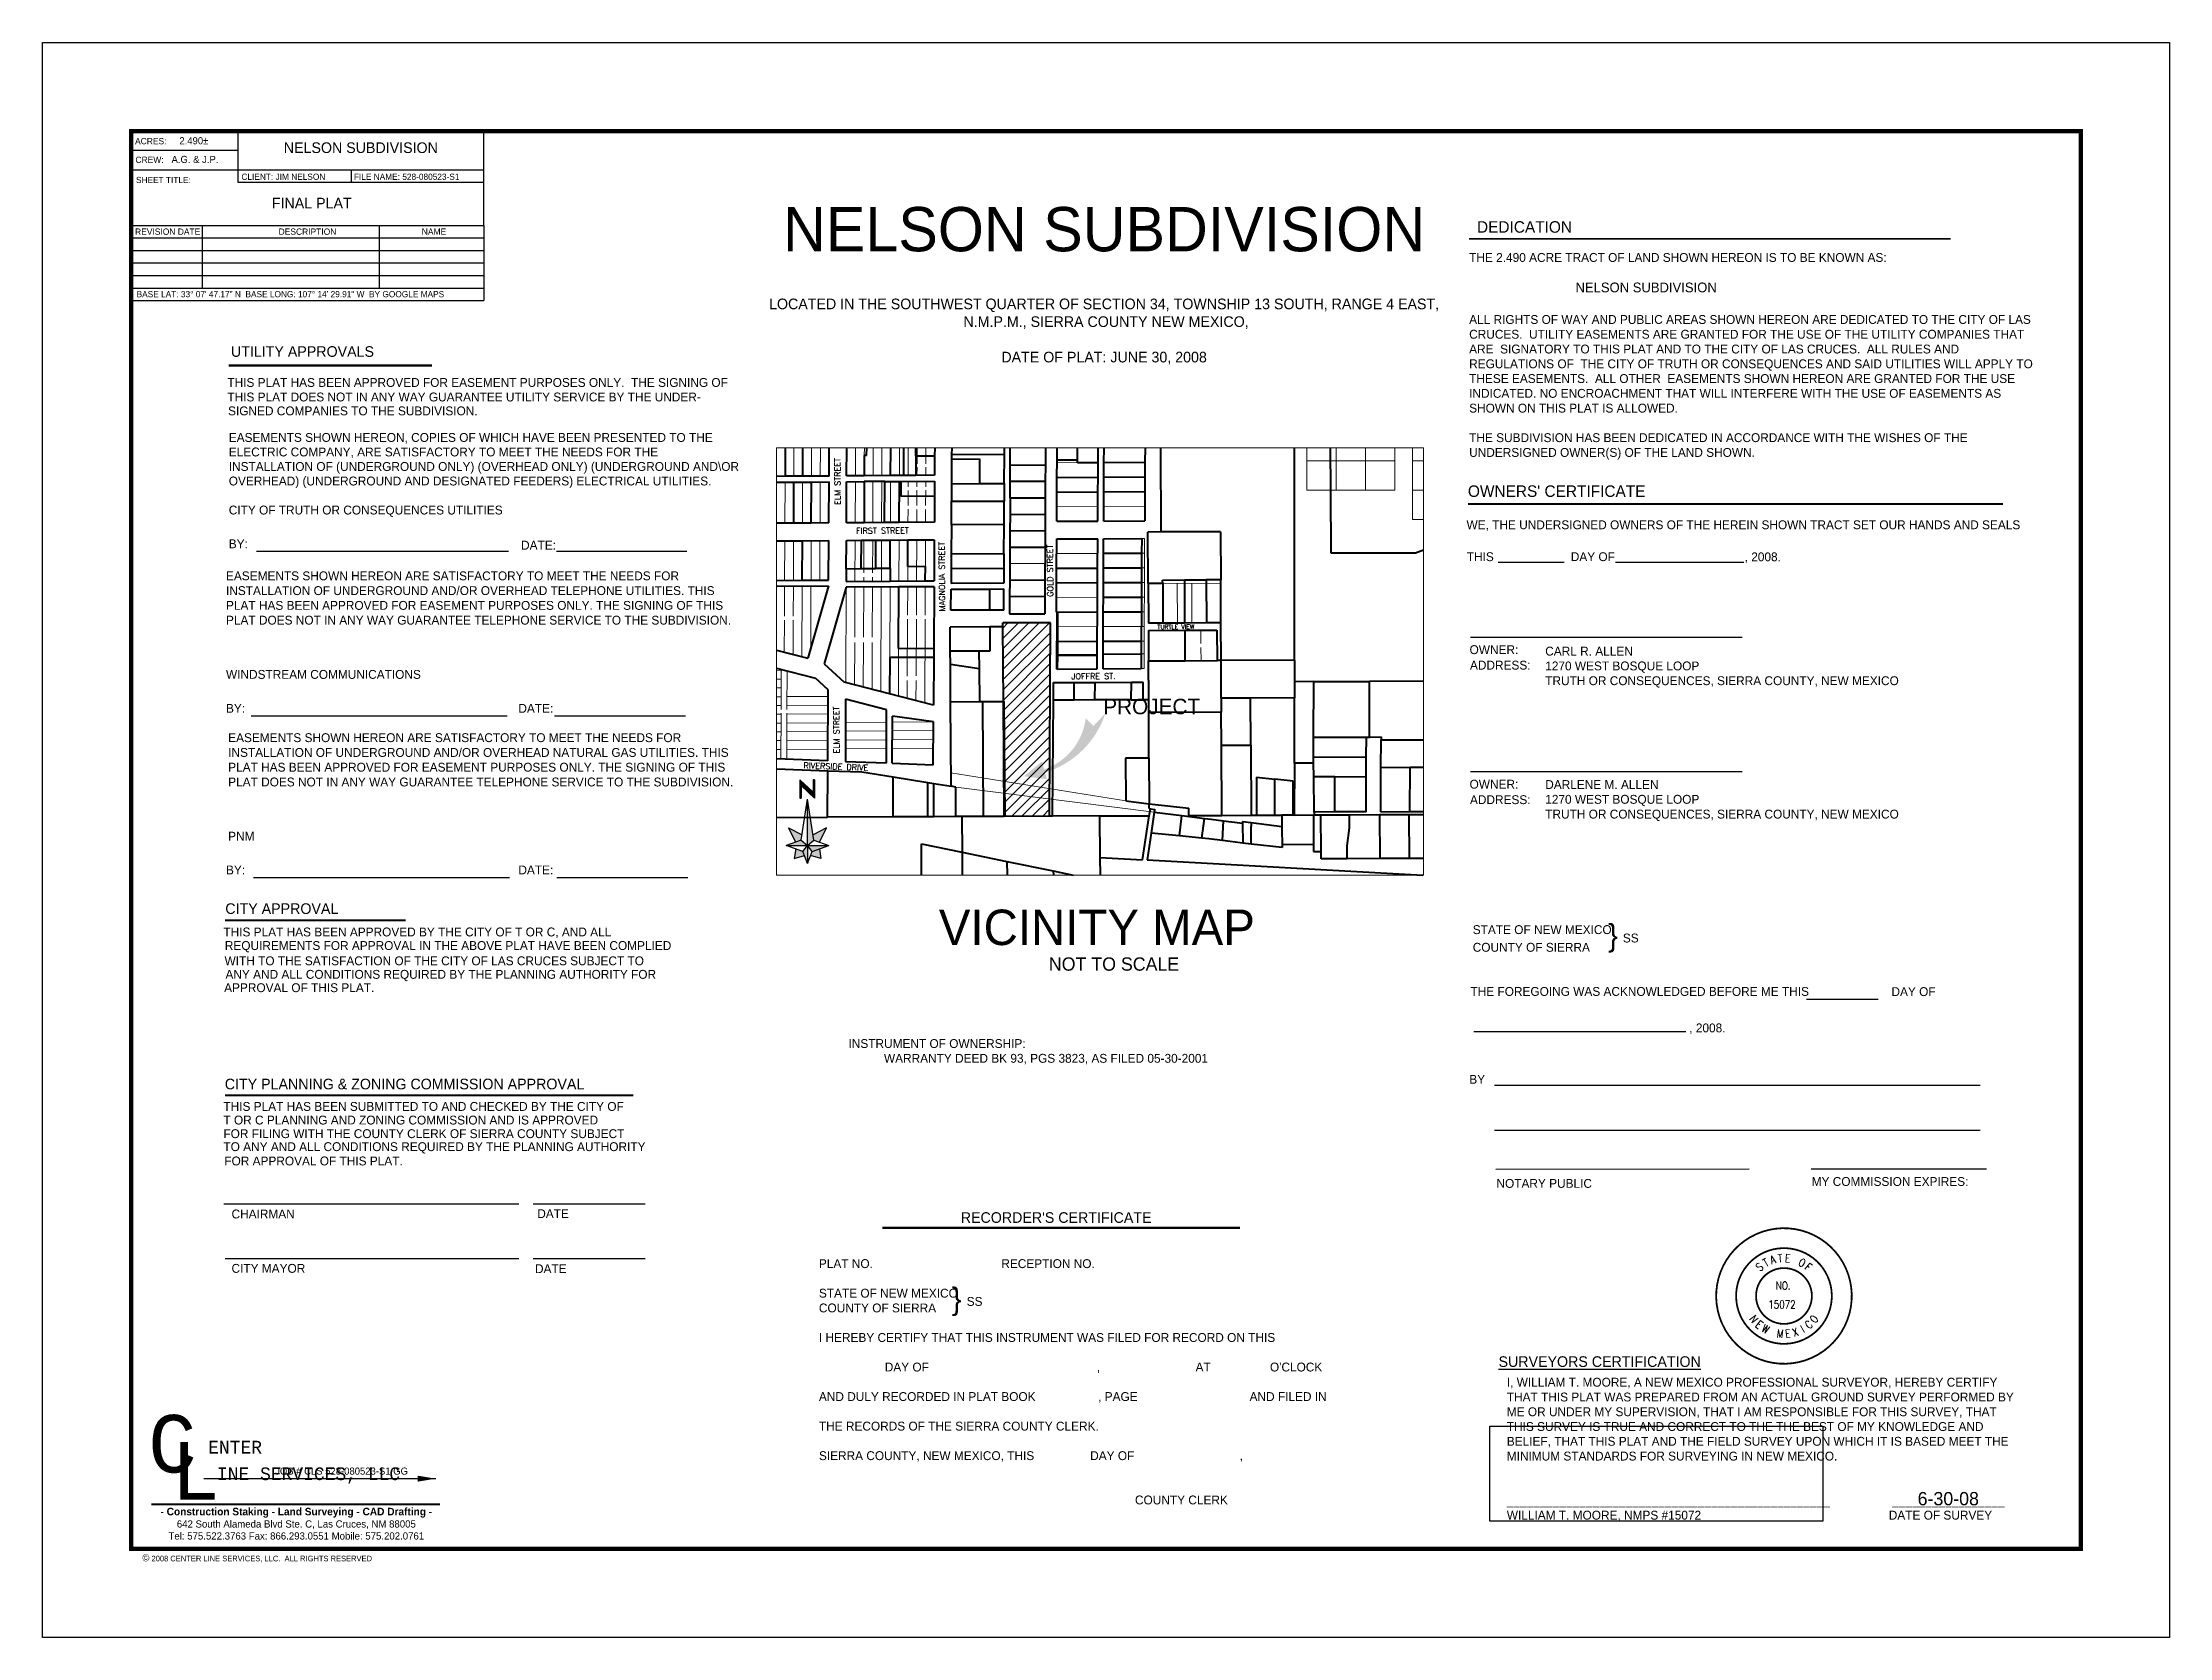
# Paper-space layout 'PLAT 1 OF 2' of a CAD drawing. Header units: feet, sheet in inches. Extents: x 8.5 to 32.5, y -3.9 to 14.1.
# The model-space entities are those that its viewports show. They can reach past a viewport. Long polylines and large blocks are cut down to what shows.
import ezdxf
from ezdxf.enums import TextEntityAlignment as Align

# ---------------------------------------------------------------- set-up
doc = ezdxf.new("R2010")
doc.units = ezdxf.units.FT
doc.header["$MEASUREMENT"] = 0
doc.linetypes.add('DASHED', pattern=[0.75, 0.5, -0.25])
doc.linetypes.add('HIDDEN', pattern=[0.375, 0.25, -0.125])
for name, color, linetype in [('BORDER', 1, 'Continuous'), ('C--BORDER', 1, 'Continuous'), ('hatch', 7, 'Continuous'), ('TEXT', 21, 'Continuous')]:
    doc.layers.add(name, color=color, linetype=linetype)
for name, color, linetype, lineweight in [('EASEMENT', 4, 'HIDDEN', 9), ('Lot_Line', 153, 'DASHED', 13), ('STREET_NAME', 5, 'Continuous', 25), ('UCLID_parcel', 3, 'Continuous', 40)]:
    doc.layers.add(name, color=color, linetype=linetype, lineweight=lineweight)
doc.styles.add('CLS BNDY', font='Eurosti.TTF', dxfattribs={"height": 4})
doc.styles.add('CLS LOT DIMS', font='Eurosti.TTF', dxfattribs={"height": 2.268})
doc.styles.add('ROMANS', font='romans.shx')
doc.styles.add('STMPTXT', font='ROMANS.shx', dxfattribs={"width": 0.8, "height": 1.695104002633421e-05})
doc.dimstyles.get("Standard").update_dxf_attribs({"dimtxt": 0.18, "dimasz": 0.18, "dimexe": 0.18, "dimexo": 0.0625, "dimgap": 0.09, "dimtad": 0, "dimtih": 1, "dimtoh": 1, "dimdec": 4, "dimzin": 0, "dimdsep": 46, "dimtxsty": 'Standard', "dimcen": 0.09, "dimadec": 0, "dimazin": 0, "dimtfac": 1, "dimtdec": 4, "dimtofl": 0, "dimtmove": 0, "dimatfit": 3, "dimfxl": 0, "dimtolj": 1, "dimtzin": 0, "dimarcsym": 0})
picture_1 = doc.add_image_def('image1.jpg', size_in_pixel=(1119, 320))

psp = doc.layouts.new('PLAT 1 OF 2')

# ---------------------------------------------------------------- texts
at = {"layer": 'TEXT', "style": 'CLS BNDY'}
for s, height, p in [('DEDICATION', 0.13, (25.26762361550271, 11.99484573771125)), ("OWNERS' CERTIFICATE", 0.13, (25.63091909334703, 9.013153803203306)), ("RECORDER'S CERTIFICATE", 0.12, (19.98240846601445, 0.8203524990596662))]:
    psp.add_text(s, height=height, dxfattribs=at).set_placement(p, align=Align.CENTER)
for s, height, p in [('UTILITY APPROVALS', 0.12, (10.67126825766871, 10.59406047992112)), ('THIS PLAT HAS BEEN APPROVED FOR EASEMENT PURPOSES ONLY.  THE SIGNING OF ', 0.1, (10.63081174729265, 10.25466644593732)), ('THIS PLAT DOES NOT IN ANY WAY GUARANTEE UTILITY SERVICE BY THE UNDER- ', 0.1, (10.63081174729265, 10.09083649393745)), ('SIGNED COMPANIES TO THE SUBDIVISION.', 0.1, (10.63867512636625, 9.933710639351872)), ('EASEMENTS SHOWN HEREON, COPIES OF WHICH HAVE BEEN PRESENTED TO THE ', 0.1, (10.64653850542392, 9.634076843647655)), ('ELECTRIC COMPANY, ARE SATISFACTORY TO MEET THE NEEDS FOR THE ', 0.1, (10.64653850542392, 9.470246891647779)), ('INSTALLATION OF (UNDERGROUND ONLY) (OVERHEAD ONLY) (UNDERGROUND AND\\OR', 0.1, (10.64653850542392, 9.306416939647924)), ('OVERHEAD) (UNDERGROUND AND DESIGNATED FEEDERS) ELECTRICAL UTILITIES.', 0.1, (10.64653850542392, 9.142586987647455)), ('CITY OF TRUTH OR CONSEQUENCES UTILITIES', 0.1, (10.64653850542392, 8.814927083647763)), ('WE, THE UNDERSIGNED OWNERS OF THE HEREIN SHOWN TRACT SET OUR HANDS AND SEALS', 0.1, (24.61331751024258, 8.648359911779576)), ('BY:', 0.1, (10.64653850542392, 8.433720092826785)), ('DATE:', 0.1, (13.94499333095128, 8.41810571982948)), ('THIS', 0.1, (24.61619544279426, 8.288441040668243)), ('DAY OF', 0.1, (25.78974150131993, 8.288441040668243)), (' , 2008.', 0.1, (27.71460421631575, 8.286786062532894)), ('OWNER:', 0.1, (24.64771567321793, 7.239123696902023)), ('WINDSTREAM COMMUNICATIONS', 0.1, (10.61530065698673, 6.960050898645047)), ('ADDRESS: ', 0.1, (24.65209416248072, 7.064468047758776)), ('BY:                                                                                   DATE:', 0.1, (10.61530065698673, 6.576816952260018)), ('OWNER:', 0.1, (24.64771567321793, 5.72085655473624)), ('ADDRESS: ', 0.1, (24.65209416248072, 5.546200905592993)), ('PNM', 0.1, (10.64000453824917, 5.133723009386099)), ('BY:                                                                                   DATE:', 0.1, (10.61530065698673, 4.753298771263367)), ('CITY APPROVAL ', 0.12, (10.60771238357951, 4.306553818128126)), ('VICINITY MAP', 0.4, (18.65873259300999, 3.955340998070557)), ('THIS PLAT HAS BEEN APPROVED BY THE CITY OF T OR C, AND ALL', 0.1, (10.58617895086317, 4.053098517678606)), ('STATE OF NEW MEXICO', 0.1, (24.68347910497732, 4.079381444903756)), ('}', 0.2462866899868623, (26.21207533578558, 3.945228729479229)), ('SS', 0.1, (26.37712861744367, 3.984749693888727)), ('REQUIREMENTS FOR APPROVAL IN THE ABOVE PLAT HAVE BEEN COMPLIED', 0.1, (10.60224645500334, 3.899901030290007)), ('COUNTY OF SIERRA', 0.1, (24.68347910497732, 3.8800065053445)), ('WITH TO THE SATISFACTION OF THE CITY OF LAS CRUCES SUBJECT TO', 0.1, (10.59901775359697, 3.727416451309754)), ('ANY AND ALL CONDITIONS REQUIRED BY THE PLANNING AUTHORITY FOR', 0.1, (10.60919550086336, 3.574893862358774)), ('NOT TO SCALE', 0.15, (19.90023513362645, 3.666308399546338)), ('APPROVAL OF THIS PLAT.', 0.1, (10.59446496530093, 3.424223178740117)), ('THE FOREGOING WAS ACKNOWLEDGED BEFORE ME THIS          ', 0.1, (24.65829396132983, 3.382003716421206)), ('DAY OF             ', 0.1, (29.40833950755535, 3.379925912262191)), (', 2008.', 0.1, (27.1265733777168, 2.97054749988558)), ('CITY PLANNING & ZONING COMMISSION APPROVAL', 0.12, (10.60151807687004, 2.32705518703445)), ('BY', 0.1, (24.6447289379141, 2.390204171401894)), ('THIS PLAT HAS BEEN SUBMITTED TO AND CHECKED BY THE CITY OF', 0.1, (10.58631542231323, 2.084157099064765)), ('T OR C PLANNING AND ZONING COMMISSION AND IS APPROVED ', 0.1, (10.58631542231323, 1.930449317637528)), ('TO ANY AND ALL CONDITIONS REQUIRED BY THE PLANNING AUTHORITY ', 0.1, (10.58631542231323, 1.630151349669678)), ('FOR FILING WITH THE COUNTY CLERK OF SIERRA COUNTY SUBJECT ', 0.1, (10.58631542231323, 1.776741536210341)), ('FOR APPROVAL OF THIS PLAT.', 0.1, (10.5964124996591, 1.468730777578834)), ('NOTARY PUBLIC', 0.1, (24.95134941330109, 1.215682006244368)), ('MY COMMISSION EXPIRES:', 0.1, (28.50812875417627, 1.237020984654006)), ('CHAIRMAN   ', 0.1, (10.67794638768035, 0.8703907750303834)), ('DATE', 0.1, (14.12746415217626, 0.8742312777170511)), ('CITY MAYOR', 0.1, (10.67794638768035, 0.2567278811159319)), ('DATE', 0.1, (14.10182570347302, 0.2527266071099739)), ('}', 0.2462866899868623, (18.80467305674497, -0.1571990301633157)), ('SS', 0.1, (18.9730335835547, -0.1163694748653761))]:
    psp.add_text(s, height=height, dxfattribs=at).set_placement(p)
at = {"layer": 'TEXT'}
for s, insert, char_height, width, attachment_point, style in [('{\\H0.8912x;ACRES: }    2.490±', (9.589138012948382, 13.07287372377436), 0.08, 0.9926932293891326, 1, 'CLS BNDY'), ('NELSON SUBDIVISION', (12.13685565866601, 13.01433920131148), 0.12, 2.654917039113229, 2, 'CLS BNDY'), ('{\\H0.8912x;CREW:}   A.G. & J.P.', (9.593795996235684, 12.86207490027063), 0.08, 1.170765891239981, 1, 'CLS BNDY'), ('SHEET TITLE:', (9.599686721197713, 12.62492630470221), 0.07, 0.9926932293891326, 1, 'CLS BNDY'), ('CLIENT: JIM NELSON', (10.78948968566318, 12.66132980067152), 0.07, 1.412627450980392, 1, 'CLS BNDY'), ('FILE NAME: 528-080523-S1', (12.05843893825695, 12.66132980067152), 0.07, 1.44562962962963, 1, 'CLS BNDY'), ('FINAL PLAT', (11.58325867067325, 12.38876555988544), 0.12, 3.838804326570698, 2, 'CLS BNDY'), ('{\\H4.167x;NELSON SUBDIVISION}\\P\\PLOCATED IN THE SOUTHWEST QUARTER OF SECTION 34, TOWNSHIP 13 SOUTH, RANGE 4 EAST,\\P N.M.P.M., SIERRA COUNTY NEW MEXICO, \\P  \\PDATE OF PLAT: JUNE 30, 2008', (20.52365246980485, 12.28494861111382), 0.12, 9.349090909090908, 2, 'CLS BNDY'), ('{\\H0.8912x;REVISION DATE}', (9.589138012948382, 12.04246462379632), 0.08, 0.9926932293891326, 1, 'CLS BNDY'), ('{\\H0.8912x;DESCRIPTION}', (11.20910285318871, 12.04246462379632), 0.08, 0.9926932293891326, 1, 'CLS BNDY'), ('{\\H0.8912x;NAME}', (12.82435801394004, 12.04246462379632), 0.08, 0.9926932293891326, 1, 'CLS BNDY'), ('THE 2.490 ACRE TRACT OF LAND SHOWN HEREON IS TO BE KNOWN AS:\\P^I^I\\P^I^I^I{\\H1.1x;NELSON SUBDIVISION\\P\\P}ALL RIGHTS OF WAY AND PUBLIC AREAS SHOWN HEREON ARE DEDICATED TO THE CITY OF LAS CRUCES.  UTILITY EASEMENTS ARE GRANTED FOR THE USE OF THE UTILITY COMPANIES THAT ARE  SIGNATORY TO THIS PLAT AND TO THE CITY OF LAS CRUCES.  ALL RULES AND REGULATIONS OF  THE CITY OF TRUTH OR CONSEQUENCES AND SAID UTILITIES WILL APPLY TO THESE EASEMENTS.  ALL OTHER  EASEMENTS SHOWN HEREON ARE GRANTED FOR THE USE INDICATED. NO ENCROACHMENT THAT WILL INTERFERE WITH THE USE OF EASEMENTS AS SHOWN ON THIS PLAT IS ALLOWED. \\P\\PTHE SUBDIVISION HAS BEEN DEDICATED IN ACCORDANCE WITH THE WISHES OF THE UNDERSIGNED OWNER(S) OF THE LAND SHOWN.', (24.64311464380455, 11.76550500049603), 0.1, 6.438827838827898, 1, 'CLS BNDY'), ('BASE LAT: 33° 07\' 47.17" N  BASE LONG: 107° 14\' 29.91" W  BY GOOGLE MAPS', (9.606862729340051, 11.33627468808162), 0.07, 3.877198866314265, 1, 'CLS BNDY'), ('EASEMENTS SHOWN HEREON ARE SATISFACTORY TO MEET THE NEEDS FOR  INSTALLATION OF UNDERGROUND AND/OR OVERHEAD TELEPHONE UTILITIES. THIS PLAT HAS BEEN APPROVED FOR EASEMENT PURPOSES ONLY. THE SIGNING OF THIS PLAT DOES NOT IN ANY WAY GUARANTEE TELEPHONE SERVICE TO THE SUBDIVISION.', (10.61530065698673, 8.172255037264522), 0.1, 5.70937728937729, 1, 'CLS BNDY'), ('CARL R. ALLEN\\P1270 WEST BOSQUE LOOP \\PTRUTH OR CONSEQUENCES, SIERRA COUNTY, NEW MEXICO', (25.50137291956526, 7.322261425704157), 0.1, 3.972935947797673, 1, 'CLS BNDY'), ('PROJECT', (21.06052624024718, 6.735043625330963), 0.175, 1.861234567901235, 2, 'CLS BNDY'), ('EASEMENTS SHOWN HEREON ARE SATISFACTORY TO MEET THE NEEDS FOR  INSTALLATION OF UNDERGROUND AND/OR OVERHEAD NATURAL GAS UTILITIES. THIS PLAT HAS BEEN APPROVED FOR EASEMENT PURPOSES ONLY. THE SIGNING OF THIS PLAT DOES NOT IN ANY WAY GUARANTEE TELEPHONE SERVICE TO THE SUBDIVISION.', (10.64000453824917, 6.345927148005574), 0.1, 5.70937728937729, 1, 'CLS BNDY'), ('DARLENE M. ALLEN\\P1270 WEST BOSQUE LOOP \\PTRUTH OR CONSEQUENCES, SIERRA COUNTY, NEW MEXICO', (25.50137291956526, 5.816803210476069), 0.1, 3.972935947797673, 1, 'CLS BNDY'), ('INSTRUMENT OF OWNERSHIP: \\P^IWARRANTY DEED BK 93, PGS 3823, AS FILED 05-30-2001\\P^I', (17.63968997600924, 2.893865289805495), 0.1, 6.865798167944927, 1, 'CLS BNDY'), ("PLAT NO.{\\L                                     }  RECEPTION NO.{\\L                                 }\\P\\PSTATE OF NEW MEXICO\\PCOUNTY OF SIERRA{\\fEurostile|b0|i0|c0|p32;\\P\\PI HEREBY CERTIFY THAT THIS INSTRUMENT WAS FILED FOR RECORD ON THIS\\P\\P\\L                    \\lDAY OF \\L                                                  \\l, \\L                            \\lAT \\L                 \\lO'CLOCK\\P\\PAND DULY RECORDED IN PLAT BOOK \\L                  \\l, PAGE \\L                                \\l AND FILED IN\\P\\PTHE RECORDS OF THE }SIERRA{\\fEurostile|b0|i0|c0|p32; COUNTY CLERK.\\P\\P}SIERRA{\\fEurostile|b0|i0|c0|p32; COUNTY, NEW MEXICO, THIS \\L               \\l DAY OF \\L                               \\l, \\L               \\P\\P\\l                                                                   \\L                                                                                \\l\\P                                                                                                COUNTY CLERK}", (17.30572161949462, 0.4100029984422626), 0.1, 6.547839346146176, 1, 'CLS BNDY'), ('{\\LSURVEYORS CERTIFICATION}', (26.11574622585525, -0.6853868153510412), 0.12, 2.505142857142857, 2, 'CLS BNDY'), ('I, WILLIAM T. MOORE, A NEW MEXICO PROFESSIONAL SURVEYOR, HEREBY CERTIFY THAT THIS PLAT WAS PREPARED FROM AN ACTUAL GROUND SURVEY PERFORMED BY ME OR UNDER MY SUPERVISION, THAT I AM RESPONSIBLE FOR THIS SURVEY, THAT THIS SURVEY IS TRUE AND CORRECT TO THE THE BEST OF MY KNOWLEDGE AND BELIEF, THAT THIS PLAT AND THE FIELD SURVEY UPON WHICH IT IS BASED MEET THE MINIMUM STANDARDS FOR SURVEYING IN NEW MEXICO. \\P\\P\\P_________________________________________________                   _________________\\PWILLIAM T. MOORE, NMPS #15072                                                         DATE OF SURVEY', (25.06798570348487, -0.9282687652480099), 0.1, 5.704904969079493, 1, 'CLS BNDY'), ('JOB # CLS 528-080523-S1 GG', (11.16993068113384, -1.941045443565724), 0.08, 1.673926517468227, 1, 'CLS BNDY'), ('{\\fBradley Hand ITC|b0|i0|c0|p66;6-30-08}', (29.70385565479747, -2.217388220593463), 0.15, 1.255028102357983, 1, 'CLS LOT DIMS'), ('{\\fEurostile|b0|i0|c0|p32;\\H1.6x;©\\H0.7941x; 2008 CENTER LINE SERVICES, LLC.  ALL RIGHTS RESERVED}', (9.672343346615754, -2.919879978642506), 0.05, 3.183939393939394, 1, 'CLS BNDY')]:
    psp.add_mtext(s, dxfattribs=dict(at, insert=insert, char_height=char_height, width=width, attachment_point=attachment_point, style=style))

msp = doc.modelspace()

# ---------------------------------------------------------------- texts
at = {"layer": 'STREET_NAME', "style": 'ROMANS'}
for s, height, rotation, p in [('ELM STREET', 20, 90.35000001291814, (36568.66168529633, 18203.18657533173)), ('FIRST STREET', 20, 0.4500000003980076, (36621.68218923453, 18104.94730557094)), ('MAGNOLIA STREET', 20, 90.35000001291814, (36925.135605135, 17839.89815390506)), ('GOLD STREET', 20, 90.35000001291814, (37294.00022056373, 17889.90174419305)), ('TURTLE VIEW', 15, 0.6166666768762517, (37649.74205260351, 17778.91150174325)), ('JOFFRE ST.', 20, 0.4500000003980076, (37356.45738195907, 17608.16412099544)), ('ELM STREET', 20, 90.35000001291814, (36564.96200045571, 17355.28664710198)), ('RIVERSIDE DRIVE', 20, 357.8166666620593, (36441.89281222923, 17304.55720860232))]:
    msp.add_text(s, height=height, rotation=rotation, dxfattribs=at).set_placement(p)

# ---------------------------------------------------------------- blocks, each defined once
blk = doc.blocks.new('JFE NORTH')
at = {"layer": 'BORDER'}
h = blk.add_hatch(color=256, dxfattribs=at)
h.paths.add_polyline_path([(-0.1807637311881996, 0.6663451061910655), (-0.6124561475412529, 0.5127767675498953), (0, 0.5127767675498944)])
h.paths.add_polyline_path([(0, 0.5127767675498944), (-0.1368090166687961, 0.3435721744171225), (0, 1.77635683940025e-15)])
h.paths.add_polyline_path([(0.6124561475412515, 0.5127767675498935), (8.881784197001252e-16, 0.5127767675498935), (0.1368090166687979, 0.3435721744171207)])
h.paths.add_polyline_path([(0.1807637311882009, 0.6663451061910646), (-4.440892098500626e-16, 1.851545321250681), (-4.440892098500626e-16, 0.5127767675498935)])
blk.add_hatch(color=7, dxfattribs=at).paths.add_polyline_path([(-0.2238832069747834, 2.40869234332105), (-0.2238832069747834, 1.883394854870687), (-0.1838629813849986, 1.883394854870687), (-0.1838629813849986, 2.243247548064726), (0.2030986510871253, 1.883394854870687), (0.2030986510871253, 2.40869234332105), (0.1630784254973405, 2.40869234332105), (0.1630784254973405, 2.048839650127013)])
h = blk.add_hatch(color=253, dxfattribs=at)
h.paths.add_polyline_path([(-0.5475245671323128, 1.026985394058328), (-0.1807637311882, 0.6663451061910646), (-0.1572424795144225, 0.8205651610604132)])
h.paths.add_polyline_path([(0.5475245671323119, 1.026985394058327), (0.1572424795144229, 0.8205651610604141), (0.1807637311882004, 0.6663451061910646)])
h.paths.add_polyline_path([(0.1368090166687979, 0.3435721744171225), (0.08941610661972321, 0.2245530808369454), (0.3829118434491647, 0.1398934153950249)])
h.paths.add_polyline_path([(-0.08941610661972277, 0.2245530808369463), (-0.1368090166687961, 0.3435721744171216), (-0.3829118434491656, 0.1398934153950249)])
h = blk.add_hatch(color=250, dxfattribs=at)
h.paths.add_polyline_path([(-0.5475245671323146, 1.02698539405833), (-0.3412367823021896, 0.6092591372865268), (-0.1807637311882004, 0.6663451061910646)])
h.paths.add_polyline_path([(-0.1368090166687961, 0.3435721744171207), (-0.3412367823021896, 0.4162943978132621), (-0.3829118434491652, 0.139893415395024)])
h.paths.add_polyline_path([(0.3412367823021891, 0.4162943978132621), (0.1368090166687983, 0.3435721744171216), (0.3829118434491647, 0.1398934153950222)])
h.paths.add_polyline_path([(0.5475245671323132, 1.026985394058329), (0.1807637311881996, 0.6663451061910646), (0.3412367823021896, 0.6092591372865277)])
for p, q in [((-0.2238832069747829, 2.408692343321052), (-0.2238832069747829, 1.883394854870686)), ((-0.2238832069747829, 2.408692343321052), (0.1630784254973405, 2.048839650127013)), ((-0.2238832069747829, 1.883394854870686), (-0.1838629813849986, 1.883394854870686)), ((-0.1838629813849986, 2.243247548064726), (-0.1838629813849986, 1.883394854870686)), ((-0.1838629813849986, 2.243247548064726), (0.2030986510871253, 1.883394854870686)), ((-0.1807637311882, 0.6663451061910646), (0, 1.851545321250683)), ((0, 0.5127767675498944), (0, 1.851545321250683)), ((0.1807637311882, 0.6663451061910646), (0, 1.851545321250683)), ((0.1630784254973401, 2.40869234332105), (0.1630784254973405, 2.048839650127013)), ((0.2030986510871253, 2.40869234332105), (0.1630784254973401, 2.40869234332105)), ((0.2030986510871253, 2.40869234332105), (0.2030986510871253, 1.883394854870686)), ((-0.1807637311882, 0.6663451061910646), (-0.612456147541252, 0.5127767675498944)), ((-0.3412367823021891, 0.6092591372865286), (-0.5475245671323137, 1.026985394058329)), ((-0.5475245671323137, 1.026985394058329), (-0.1572424795144225, 0.8205651610604132)), ((-0.1807637311882, 0.6663451061910646), (4.440892098500626e-16, 0.5127767675498935)), ((4.440892098500626e-16, 0.5127767675498935), (0.1807637311881996, 0.6663451061910646)), ((0.5475245671323137, 1.026985394058329), (0.1572424795144225, 0.8205651610604132)), ((0.1807637311881996, 0.6663451061910646), (0.6124561475412529, 0.5127767675498944)), ((0.3412367823021891, 0.6092591372865286), (0.5475245671323137, 1.026985394058329)), ((-0.6124561475412551, 0.5127767675498935), (0, 0.5127767675498944)), ((-0.1368090166687965, 0.3435721744171207), (-0.612456147541252, 0.5127767675498944)), ((-0.3412367823021891, 0.4162943978132621), (-0.3829118434491647, 0.139893415395024)), ((-0.3829118434491647, 0.139893415395024), (-0.08941610661972232, 0.2245530808369463)), ((-0.1368090166687965, 0.3435721744171207), (0, 0.5127767675498944)), ((4.440892098500626e-16, 0), (-0.1368090166687965, 0.3435721744171207)), ((4.440892098500626e-16, 0.5127767675498935), (0.6124561475412542, 0.5127767675498935)), ((0, 0.5127767675498944), (0, 0)), ((0.136809016668797, 0.3435721744171207), (0, 0.5127767675498944)), ((0, 0), (0.136809016668797, 0.3435721744171207)), ((0.3829118434491647, 0.139893415395024), (0.08941610661972277, 0.2245530808369454)), ((0.136809016668797, 0.3435721744171207), (0.6124561475412529, 0.5127767675498944)), ((0.3412367823021891, 0.4162943978132621), (0.3829118434491647, 0.139893415395024))]:
    blk.add_line(p, q, dxfattribs=at)
blk = doc.blocks.new('STAMP')
at = {"layer": 'TEXT', "color": 21, "const_width": 0.02}
for points in [[(-0.3068751551350033, 0.6749947699639254, -0.9999999999999999), (0.3211062171797323, -0.7201895891892693)], [(-0.3068751551350033, 0.6749947699639254, 0.9999999999999999), (0.3211062171797288, -0.7201895891892693)], [(-0.214524953324009, 0.4698205995002187, -0.9999999999999999), (0.2287560153687416, -0.5150154187255627)], [(-0.214524953324009, 0.4698205995002187, 0.9999999999999999), (0.2287560153687416, -0.5150154187255627)], [(-0.1221747515130218, 0.264646429036512, 0.9999999999999999), (0.1364058135577508, -0.309841248261856)], [(-0.1221747515130218, 0.264646429036512, -0.9999999999999999), (0.1364058135577508, -0.309841248261856)]]:
    blk.add_lwpolyline(points, format="xyb", dxfattribs=at)
at = {"layer": 'TEXT', "color": 21, "style": 'STMPTXT', "width": 0.8}
for s, rotation, p in [('S', 39.9999999999993, (-0.238750729682863, 0.2704145898802839)), ('T', 28.57139999999959, (-0.1758166158003505, 0.3133223422016727)), ('A', 17.14289999999939, (-0.1056283231896558, 0.34290918860047)), ('T', 5.714299999999488, (-0.03096917030043755, 0.3580018619650671)), ('E', 354.2856999999996, (0.04520023234516657, 0.3580018619650671)), ('O', 331.4285999999995, (0.1900476778450795, 0.3133223422016727)), ('F', 319.9999999999994, (0.2529817917268602, 0.2704145898802839)), ('N', 307.4999999999994, (-0.3677439222649923, -0.3102371848195169)), ('E', 319.1666999999995, (-0.3018337419874229, -0.3800978945168492)), ('W', 330.8332999999995, (-0.2231581619350536, -0.4351871287417914)), ('M', 354.1666999999994, (-0.04090704341934526, -0.4926506856829747)), ('E', 5.833299999999512, (0.05513810546334952, -0.4926506856829747)), ('X', 17.49999999999938, (0.1491990212883039, -0.47322866884174)), ('I', 29.16669999999953, (0.2373892239797826, -0.435187128741882)), ('C', 40.83329999999928, (0.31606480403142, -0.3800978945168492)), ('O', 52.49999999999957, (0.3819749843097213, -0.3102371848195169))]:
    blk.add_text(s, height=0.09000000000000008, rotation=rotation, dxfattribs=at).set_placement(p, align=Align.CENTER)
for s, p in [('NO.', (-0.0842850836546063, 0.04949087404625008)), ('15072', (-0.1692540531313185, -0.1634030754619715))]:
    blk.add_text(s, height=0.09000000000000008, rotation=359.9999999999995, dxfattribs=at).set_placement(p)
blk = doc.blocks.new('CELTERLINELOGO')
at = {"color": 21, "const_width": 1.178268257180377}
blk.add_lwpolyline([(2.538939149047167, 14.50720667961569), (163.0892012974263, 14.50720667961569)], dxfattribs=at)
at = {"color": 21}
for s, insert, char_height, width, attachment_point in [('{\\fLucida Console|b0|i0|c0|p49;C}', (0.7019216528780134, 64.17096554704831), 32.018159565211, 36.57431284179601, 1), ('{\\fLucida Console|b0|i0|c0|p49;L}', (13.40676685714425, 49.04239293499056), 32.018159565211, 32.48996444996343, 1), ('{\\fLucida Console|b0|i0|c0|p49;\\H0.4x;ENTER}', (34.11737084073076, 49.80116366009067), 17.67402385770566, 57.44897276404004, 1), ('{\\fLucida Console|b0|i0|c0|p49;\\H0.4x;INE SERVICES, LLC}', (39.00471378517244, 35.012939150276), 17.67402385770566, 158.3327269684081, 1), ('{\\fEurostile|b1|i0|c0|p34;\\H1.05x;- Construction Staking - Land Surveying - CAD Drafting -\\fEurostile|b0|i0|c0|p34;\\P\\H0.9524x;642 South Alameda Blvd Ste. C, Las Cruces, NM 88005\\PTel: 575.522.3763 Fax: 866.293.0551 Mobile: 575.202.0761}', (83.14608616277968, 12.54852241097251), 3.999999999999999, 161.4929530871219, 2)]:
    blk.add_mtext(s, dxfattribs=dict(at, insert=insert, char_height=char_height, width=width, attachment_point=attachment_point))
blk.add_leader([(160.6989586193592, 28.73505585206802), (31.70468914385464, 28.73505585206802)], dimstyle='Standard', override={"dimasz": 10, "dimgap": 0.09, "dimtad": 0, "dimpost": "'"}, dxfattribs=at)

# ---------------------------------------------------------------- hatches: boundary and pattern name
at = {"layer": 'hatch'}
h = msp.add_hatch(dxfattribs=at)
h.set_pattern_fill('ANSI31', color=256, scale=200, style=0)
h.set_pattern_definition([(45, (0, 0), (-17.67766952966369, 17.67766952966369), [])])
h.paths.add_polyline_path([(37126.88705900498, 17140.44199715543), (37281.87231050059, 17141.16333652055), (37284.75208510179, 17801.15487043525), (37122.32095936453, 17800.39870050491)])

# ---------------------------------------------------------------- linework, layer by layer
at = {"layer": 'EASEMENT'}
for p in [(37124.17277081218, 17532.92151065753), (37130.88696335349, 17140.46965947351)]:
    msp.add_line(p, (37128.17267516069, 17532.94917297561), dxfattribs=at)
at = {"layer": 'Lot_Line'}
for p, q in [((36349.36200287426, 18300.66101637739), (36349.97286617383, 18440.65968384279)), ((36409.36066002678, 18301.06243891502), (36409.97152332449, 18441.06110638019)), ((36469.35931717744, 18301.46386145265), (36469.97018047608, 18441.46252891771)), ((36499.358645753, 18301.66457272111), (36499.96950905258, 18441.66324018606)), ((36619.35596004967, 18302.46741874993), (36619.96682334738, 18442.46608621487)), ((36649.65923674824, 18372.32746680779), (36649.96615192434, 18442.66679748357)), ((36679.35461720033, 18302.86884128733), (36679.96548049944, 18442.86750875274)), ((36709.35394577682, 18303.06955255603), (36709.9648090736, 18443.0682200212)), ((36769.35260292701, 18303.47097509343), (36769.96346622566, 18443.4696425586)), ((36799.35193150211, 18303.67168636224), (36799.96279480169, 18443.67035382753)), ((38160.0068858061, 18254.2000729409), (38159.53661696939, 18454.199520058)), ((38260.00688237883, 18254.17389300233), (38259.53661354166, 18454.17334011977)), ((38360.00687895203, 18254.14771306375), (38359.53661011392, 18454.14716018131)), ((38459.53660668759, 18454.12098024262), (38460.00687552476, 18254.12153312541)), ((38520.24200788746, 18154.1061016036), (38519.53660463216, 18454.10527227947)), ((36829.7733281632, 18400.60266468942), (36829.52390483068, 18343.43941096938)), ((36859.52425080724, 18343.87329184916), (36859.77577709127, 18401.5185032502)), ((37307.55710298382, 18397.29507932579), (37377.55624709558, 18397.64123488241)), ((37377.55624709511, 18397.64123488276), (37447.55539120734, 18397.98739044077)), ((37467.55514666764, 18398.08629202843), (37607.55343489069, 18398.77860314352)), ((36829.47300388478, 18331.77384750627), (36829.35126007302, 18303.8723985845)), ((36859.35058864811, 18304.07310985343), (36859.47120257514, 18331.71560999856)), ((37377.33808163134, 18347.64171084692), (37307.33893752145, 18347.29555528925)), ((38159.77175138658, 18354.19979649945), (38240.40382109955, 18354.17868707248)), ((38240.40382109955, 18354.17868707248), (38459.77174110664, 18354.12125668384)), ((38519.77173905028, 18354.10554872069), (38609.77173596714, 18354.08198677632)), ((36348.6638733889, 18140.66253941099), (36349.27473668847, 18280.66120687593)), ((36378.66320196679, 18140.86325067957), (36379.27406526404, 18280.86191814451)), ((36438.66185911698, 18141.26467321697), (36439.27272241563, 18281.26334068214)), ((36498.66051626625, 18141.66609575448), (36499.27137956629, 18281.66476321965)), ((36618.65783056431, 18142.46894178307), (36619.26869386435, 18282.46760924824)), ((36678.6564877159, 18142.87036432046), (36679.26735101361, 18282.86903178564)), ((36708.65581629099, 18143.07107558905), (36709.26667958917, 18283.06974305445)), ((36738.65514486562, 18143.27178685809), (36739.26600816473, 18283.27045432304)), ((36798.90530753834, 18201.3136631751), (36799.13059343584, 18252.94506013312)), ((36799.18407992972, 18265.20318407833), (36799.26466531493, 18283.67187686043)), ((36828.90267277276, 18201.06441414228), (36829.13211507257, 18253.64838163252)), ((36829.18231580034, 18265.15346787404), (36829.26399389049, 18283.87258812913)), ((36858.90162173705, 18201.17812537623), (36859.12999997614, 18253.51822950761)), ((36859.17972233752, 18264.91368289408), (36859.26332246838, 18284.07329939818)), ((38241.01469284901, 18254.17886514589), (38160.00688580656, 18254.2000729409)), ((38460.00687552569, 18254.12153312541), (38241.01469284901, 18254.17886514566)), ((38520.00687346933, 18254.10582516203), (38610.00687038433, 18254.08226321754)), ((36798.65380201722, 18143.67320939538), (36798.84853702877, 18188.30290329212)), ((36828.65313058766, 18143.87392161775), (36828.84532377915, 18187.92107654258)), ((36858.65245916275, 18144.07463288668), (36858.84269324085, 18187.67279477604)), ((37306.68444112735, 18197.2969831815), (37446.6827293504, 18197.98929429636)), ((37466.68248481117, 18198.08819588437), (37606.68077303423, 18198.78050699923)), ((38610.24200480431, 18154.08253965899), (38520.24200788746, 18154.1061016036)), ((36377.81235665688, 17945.86510660814), (36378.40140340663, 18080.86382217449)), ((36407.81168523384, 17946.06581787695), (36408.40073198173, 18081.06453344307)), ((36467.81034237798, 17946.46724136802), (36468.39938913379, 18081.46595598082)), ((36497.80967095401, 17946.66795263649), (36498.39871770842, 18081.66666724964)), ((36617.7851687097, 17942.47084549896), (36618.39603200974, 18082.46951232443)), ((36647.91232613707, 17971.96758618858), (36648.39536058111, 18082.67022454692)), ((36677.91020781593, 17971.83669490856), (36678.39468915528, 18082.8709358155)), ((36707.78315443965, 17943.07297987712), (36708.39401773131, 18083.07164708467)), ((36767.7818115796, 17943.47440260521), (36768.39267488243, 18083.47306962206)), ((36827.78046873212, 17943.87582514284), (36828.39133203309, 18083.87449215923)), ((36857.99796277331, 17994.07606044749), (36858.39066060865, 18084.07520342793)), ((37596.20093128085, 18088.73210332589), (37606.20080901356, 18088.78155411989)), ((37606.20080901356, 18088.78155411989), (37604.26349969022, 17644.78578068002)), ((37146.10363260144, 18003.00301186414), (37266.10216536419, 18003.59642139135)), ((37305.98631164245, 18037.2985062662), (37445.98459986458, 18037.99081738119)), ((37595.98276581662, 18038.73257928994), (37605.9826435484, 18038.78203008394)), ((36347.27659176989, 17822.72302918951), (36347.72576189553, 17925.66458583786)), ((36377.27712118439, 17823.19895099557), (36377.72509047855, 17925.86529758351)), ((36407.27690850804, 17823.50479886844), (36407.72441904666, 17926.06600837538)), ((36436.67484657699, 17685.87783361028), (36437.72374762222, 17926.26671964396)), ((36466.79360784357, 17713.45032766962), (36467.72307619173, 17926.46743186645)), ((36647.78449728433, 17942.67155695823), (36647.84564167121, 17956.68472901382)), ((36677.78382586222, 17942.87226841785), (36677.84352334868, 17956.55383773381)), ((36797.78114015749, 17943.67511387414), (36797.99930562312, 17993.67463791021)), ((37595.54643488908, 17938.73353121814), (37605.5463126204, 17938.78298201191)), ((37595.76460035285, 17988.73305525398), (37605.76447808323, 17988.78250604786)), ((37667.69503955171, 17934.96762811055), (37865.69289504923, 17935.88915862795)), ((37717.19450342515, 17935.19801073987), (37717.82281968649, 17800.19947290106)), ((37766.69396729954, 17935.42839336931), (37767.32228356088, 17800.42985553038)), ((36586.28130387049, 17597.45800977992), (36587.69857394742, 17922.27032453788)), ((36616.95386269782, 17751.95075107564), (36617.69790252158, 17922.47103580635)), ((36646.95230951812, 17751.94938071864), (36647.69723109854, 17922.67174707504)), ((36676.95075634401, 17751.94801036164), (36677.69655967457, 17922.87245834374)), ((36706.13969983673, 17566.42332119762), (36707.69588825293, 17923.07316999394)), ((36736.64802259253, 17683.2761655082), (36737.69521682477, 17923.27388088126)), ((36797.27035402833, 17826.612299548), (36797.69387396984, 17923.67530437256)), ((36827.26947169378, 17826.76467409695), (36827.69320254494, 17923.87601564114)), ((36857.26797412848, 17826.77604903455), (36857.69253112003, 17924.07672690984)), ((37305.33181524696, 17887.2999341581), (37445.33010347374, 17887.99224527297)), ((37595.32826942485, 17888.73400718183), (37605.32814715523, 17888.78345797572)), ((36346.78044177871, 17709.01454839529), (36347.22021686705, 17809.80293512892)), ((36376.74524337752, 17701.30231013359), (36377.218792981, 17809.83119596576)), ((36406.71004497726, 17693.59007187176), (36407.21803931287, 17810.01305853506)), ((36796.36631840747, 17619.42391156428), (36797.21116717998, 17813.04775907798)), ((36826.36619992461, 17619.75134757184), (36827.21095822519, 17813.3544601202)), ((36855.96269479953, 17527.62995975465), (36857.21006734716, 17813.50487641047)), ((37304.26716778427, 17643.30225686217), (37305.11364978552, 17837.30041012191)), ((37304.89548431989, 17787.30088608561), (37309.89542318461, 17787.32561148307)), ((37309.89542318461, 17787.32561148307), (37444.89377254294, 17787.99319720094)), ((37464.89352800464, 17788.09209878871), (37594.89193849405, 17788.73495910992)), ((37594.89193849405, 17788.73495910992), (37604.8918162277, 17788.78440990392)), ((37595.11010395922, 17838.73448314599), (37605.10998169146, 17838.78393393976)), ((36616.245902861, 17589.69933787279), (36616.87416483974, 17733.68546335225)), ((36646.21050185151, 17581.94066596555), (36646.87261166051, 17733.68409299536)), ((36676.17510084668, 17574.18199310487), (36676.87105848547, 17733.68272263848)), ((36766.77825044282, 17713.47659177077), (36766.6473511653, 17683.47687734896)), ((37304.67731885659, 17737.30136204942), (37309.67725772038, 17737.32608744665)), ((37594.67377302842, 17738.73543507396), (37604.67365076113, 17738.7848858675)), ((37798.03830700135, 17775.5725446539), (37798.24707532069, 17730.71707994852)), ((37798.31207340676, 17716.75174591446), (37798.5223432323, 17671.57367105922)), ((36226.47667303309, 17637.97796441615), (36366.47353971889, 17638.91461732134)), ((36365.89042377891, 17505.27513968153), (36366.48694618326, 17641.98713879194)), ((36385.88921333244, 17505.23411106493), (36386.46348065976, 17636.84564664541)), ((36766.6473511653, 17683.47687734896), (36766.06889782567, 17550.9059768687)), ((37304.26716778427, 17643.30225686217), (37309.267106649, 17643.3269822587)), ((37304.48533324804, 17693.30178089812), (37309.4852721123, 17693.32650629478)), ((37309.48527211323, 17693.32650629513), (37444.48362147063, 17693.99409201345)), ((37594.26362195611, 17644.73632988601), (37604.26349969022, 17644.78578068002)), ((37594.48178741988, 17694.73585392209), (37604.48166515492, 17694.78530471597)), ((36226.21487447619, 17577.97853591118), (36366.21174115874, 17578.91518881638)), ((36226.34577375511, 17607.97825016361), (36366.34264043858, 17608.91490306892)), ((36796.03349681292, 17543.14730452257), (36796.30124528613, 17604.51034499565)), ((36825.99809580343, 17535.38863261545), (36826.29739593016, 17603.98273350089)), ((36225.95307592256, 17517.97910645255), (36365.94994260557, 17518.91575935797)), ((36226.08397520194, 17547.97882070486), (36366.08084187889, 17548.91547456407)), ((36365.1543056001, 17336.57034829503), (36365.83366593812, 17492.26728314289)), ((36385.14994781883, 17335.80801833677), (36385.83263889048, 17492.2682869503)), ((36385.81859570742, 17489.04985293571), (36525.81546239182, 17489.98650584125)), ((36385.94949498819, 17519.04956718825), (36525.94636167167, 17519.98622009368)), ((36386.08039426664, 17549.04928144079), (36526.07726095058, 17549.9859343461)), ((36225.56037808349, 17427.9799636954), (36365.55724476697, 17428.91661660059)), ((36225.69127736334, 17457.9796779477), (36365.68814404681, 17458.91633085266)), ((36225.82217664272, 17487.97939220001), (36365.81904332526, 17488.91604510555)), ((36385.55679714913, 17429.05042443099), (36525.55366383353, 17429.98707733618)), ((36385.68769642897, 17459.05013868341), (36525.68456311245, 17459.9867915886)), ((36585.5547957588, 17430.95567187469), (36725.6037312327, 17431.89267337217)), ((36585.68569503259, 17460.9553870809), (36725.73463050555, 17461.89238857839)), ((36745.60450550169, 17432.02648962021), (36885.54808150418, 17432.96278646926)), ((36745.73540478107, 17462.02620387287), (36885.67898078356, 17462.9625007218)), ((36225.29857952986, 17367.98053423665), (36365.29544620821, 17368.91718809574)), ((36225.42947880412, 17397.98024944274), (36365.42634548759, 17398.91690234805)), ((36385.29499859503, 17369.05099497223), (36525.29186528036, 17369.98764787766)), ((36385.42589787487, 17399.05070922489), (36525.42276455136, 17399.98736308387)), ((36585.29299720004, 17370.95624336973), (36725.34193267301, 17371.8932448671)), ((36585.42389648082, 17400.95595762215), (36725.47283195099, 17401.89295911975)), ((36745.34270694247, 17372.02706111514), (36885.28628295008, 17372.96335701074)), ((36745.47360622138, 17402.02677536791), (36885.41718222992, 17402.96307126305)), ((37541.64515918586, 17192.96730320132), (36945.30507502565, 17289.37531062576)), ((37639.22395482566, 17155.04587889276), (36961.41993599059, 17240.4229638516))]:
    msp.add_line(p, q, dxfattribs=at)
at = {"layer": 'UCLID_parcel'}
for p, q in [((36379.97219475079, 18440.86039511126), (36379.36133144982, 18300.8617276462)), ((36439.35998860188, 18301.2631501836), (36439.97085190052, 18441.26181764901)), ((36529.35797432764, 18301.86528399016), (36529.96883762768, 18441.86395145499)), ((36589.35663147224, 18302.266707481), (36589.96749477321, 18442.26537494629)), ((36657.65905770287, 18372.38098983921), (36657.96597288083, 18442.72032048891)), ((36739.35327435099, 18303.27026382461), (36739.96413765056, 18443.26893129025)), ((36784.35226721782, 18303.57133134769), (36784.96313051414, 18443.56999819318)), ((36825.64369132323, 18370.84499965794), (36825.96221290063, 18443.84430358058)), ((36889.96078052185, 18444.27248858707), (36889.64225894492, 18371.27318349481)), ((36948.04095435981, 18445.56213345984), (36947.73552270746, 18375.56279980927)), ((37127.73357316013, 18376.40055482567), (37128.03900481062, 18446.39988847624)), ((37147.56970452145, 18338.99981338659), (37148.03876027046, 18446.49879006401)), ((37268.03729303135, 18447.0921995911), (37267.56823728513, 18339.59322291357)), ((37307.38257061178, 18357.29546009703), (37307.77526844712, 18447.29460336128)), ((37377.38171472447, 18357.64161565388), (37377.77441255888, 18447.64075891895)), ((37447.33722574264, 18347.9878664047), (37447.77355667111, 18447.98691447673)), ((37467.33698120294, 18348.08676799224), (37467.77331213234, 18448.08581606438)), ((37607.77160035493, 18448.77812717948), (37607.335269426, 18348.77907910722)), ((38117.07284821896, 17673.05628313683), (38117.39056055713, 18435.0664007751)), ((38241.01469284901, 18254.17886514589), (38239.61101102177, 18483.96184834978)), ((36649.65923674824, 18372.32746680779), (36649.35528862569, 18302.6681302092)), ((36657.65905770287, 18372.38098983921), (36649.65923674824, 18372.32746680779)), ((36825.64369132323, 18370.84499965794), (36825.35134959826, 18303.84563687886)), ((36825.64369132323, 18370.84499965794), (36889.64225894492, 18371.27318349481)), ((36889.64225894492, 18371.27318349481), (36889.34991722414, 18304.27382112201)), ((36947.73552270746, 18375.56279980927), (36947.66570976051, 18359.56295211776)), ((36947.73552270746, 18375.56279980927), (37127.73357316013, 18376.40055482567)), ((37127.29724223213, 18276.40150675364), (37127.73357316013, 18376.40055482567)), ((37662.37595005194, 18110.94477801025), (37660.87729761517, 18432.94167622901)), ((36379.36133144982, 18300.8617276462), (36289.363345725, 18300.25959383999)), ((36439.35998860188, 18301.2631501836), (36379.36133144982, 18300.8617276462)), ((36529.35797432764, 18301.86528399016), (36439.35998860188, 18301.2631501836)), ((36649.35528862569, 18302.6681302092), (36589.35663147224, 18302.266707481)), ((36739.35327435099, 18303.27026382461), (36649.35528862569, 18302.6681302092)), ((36784.35226721782, 18303.57133134769), (36739.35327435099, 18303.27026382461)), ((36825.35134959826, 18303.84563687886), (36784.35226721782, 18303.57133134769)), ((36889.34991722414, 18304.27382112201), (36825.35134959826, 18303.84563687886)), ((36947.66570976051, 18359.56295211776), (36947.29919178039, 18275.56375173735)), ((36947.66570976051, 18359.56295211776), (37042.664680833, 18360.00510059879)), ((37042.664680833, 18360.00510059879), (37042.29816285241, 18276.00590021827)), ((37147.32535920152, 18283.00034646608), (37147.56970452145, 18338.99981338659)), ((37147.56970452145, 18338.99981338659), (37267.56823728513, 18339.59322291357)), ((37267.56823728513, 18339.59322291357), (37267.32389196521, 18283.59375599318)), ((37306.90260659158, 18247.29650721757), (37307.12077205628, 18297.29603125353)), ((37307.12077205628, 18297.29603125353), (37307.38257061457, 18357.29546009703)), ((37307.12077205628, 18297.29603125353), (37447.11906027887, 18297.98834236851)), ((37307.38257061457, 18357.29546009703), (37377.38171472447, 18357.64161565388)), ((37377.33808163134, 18347.64171084692), (37377.38171472447, 18357.64161565388)), ((37377.33808163134, 18347.64171084692), (37447.33722574264, 18347.9878664047)), ((37446.90089481417, 18247.98881833244), (37447.11906027887, 18297.98834236851)), ((37447.11906027887, 18297.98834236851), (37447.33722574264, 18347.9878664047)), ((37466.90065027447, 18248.08771992032), (37467.11881573917, 18298.08724395651)), ((37467.11881573917, 18298.08724395651), (37467.33698120294, 18348.08676799224)), ((37467.11881573917, 18298.08724395651), (37607.11710396269, 18298.77955507115)), ((37467.33698120294, 18348.08676799224), (37607.33526942693, 18348.77907910722)), ((37607.1171039613, 18298.77955507115), (37606.89893849753, 18248.78003103519)), ((37607.33526942693, 18348.77907910722), (37607.1171039613, 18298.77955507115)), ((36319.27540811244, 18280.46049560711), (36409.27339384006, 18281.06262941344)), ((36408.66253054049, 18141.06396194838), (36409.27339384006, 18281.06262941344)), ((36409.27339384006, 18281.06262941344), (36469.27205099212, 18281.46405195096)), ((36468.66118769161, 18141.4653844859), (36469.27205099212, 18281.46405195096)), ((36469.27205099212, 18281.46405195096), (36529.27070814278, 18281.86547448835)), ((36528.65984483808, 18141.86680797685), (36529.27070814278, 18281.86547448835)), ((36588.65850198828, 18142.26823051448), (36589.26936528692, 18282.26689797931)), ((36589.26936528692, 18282.26689797931), (36649.26802243432, 18282.66831969214)), ((36649.26802243432, 18282.66831969214), (36648.65715913847, 18142.66965279926)), ((36719.20645712083, 18283.13624504395), (36649.26802243432, 18282.66831969214)), ((36718.59559382405, 18143.13757815107), (36719.20645712269, 18283.13624538796)), ((36719.20645712269, 18283.13624538796), (36769.26533674123, 18283.47116559173)), ((36768.65447344445, 18143.47249869886), (36769.26533674123, 18283.47116559173)), ((36769.26533674123, 18283.47116559173), (36774.26522482466, 18283.50461476785)), ((36774.26522482466, 18283.50461476785), (36774.04705937533, 18233.50509385834)), ((36774.04705937533, 18233.50509385834), (36889.04448557412, 18234.2744874201)), ((36774.26522482466, 18283.50461476785), (36889.26265103649, 18284.27401162032)), ((36889.04448557412, 18234.2744874201), (36888.65178773738, 18144.27534415538)), ((36889.26265103649, 18284.27401162032), (36889.04448557412, 18234.2744874201)), ((36946.68832848035, 18135.56508443621), (36947.03739322256, 18215.56432289386)), ((36947.29919178039, 18275.56375173735), (36947.03739322256, 18215.56432289421)), ((36947.03739322256, 18215.56432289421), (37127.03544367524, 18216.40207791026)), ((36947.29919178039, 18275.56375173735), (37042.29816285241, 18276.00590021827)), ((37042.29816285241, 18276.00590021827), (37127.29724223213, 18276.40150675364)), ((37126.68637893256, 18136.40283945261), (37127.03544367524, 18216.40207791026)), ((37127.29724223213, 18276.40150675364), (37127.03544367524, 18216.40207791026)), ((37147.08101388207, 18227.00087954593), (37146.83666856261, 18171.00141262542)), ((37147.08101388207, 18227.00087954593), (37147.32535920152, 18283.00034646608)), ((37147.08101388207, 18227.00087954593), (37267.07954664575, 18227.59428907279)), ((37267.32389196521, 18283.59375599318), (37147.32535920152, 18283.00034646608)), ((37267.07954664575, 18227.59428907279), (37266.83520132536, 18171.59482215263)), ((37267.32389196521, 18283.59375599318), (37267.07954664575, 18227.59428907279)), ((37306.46627566358, 18147.29745914531), (37306.90260659112, 18247.29650721757)), ((37306.90260659158, 18247.29650721757), (37446.90089481417, 18247.98881833244)), ((37446.4645638871, 18147.98977026006), (37446.90089481417, 18247.98881833244)), ((37466.46431934647, 18148.08867184818), (37466.90065027447, 18248.08771992032)), ((37466.90065027447, 18248.08771992032), (37606.89893849753, 18248.78003103519)), ((37606.89893849753, 18248.78003103496), (37606.46260756906, 18148.78098296304)), ((38242.32916820515, 18038.99899840599), (38241.01469284901, 18254.17886514589)), ((36718.59559382405, 18143.13757815107), (36648.65715913847, 18142.66965279926)), ((36768.65447344445, 18143.47249869886), (36718.59559382405, 18143.13757815107)), ((36888.65178773738, 18144.27534415538), (36768.65447344445, 18143.47249869886)), ((37146.83666856261, 18171.00141262542), (37146.59232324269, 18115.00194570515)), ((37146.83666856261, 18171.00141262542), (37266.83520132536, 18171.59482215263)), ((37266.83520132536, 18171.59482215263), (37266.59085600404, 18115.59535523225)), ((37306.46627566358, 18147.29745914531), (37446.4645638871, 18147.98977026006)), ((37466.46431934647, 18148.08867184818), (37606.46260756906, 18148.78098296304)), ((36228.40476053348, 18079.86026487721), (36348.402074832, 18080.66311090591)), ((36408.66253054049, 18141.06396194838), (36318.66454481659, 18140.46182842797)), ((36347.81302808225, 17945.66439533955), (36348.402074832, 18080.66311090591)), ((36348.402074832, 18080.66311090591), (36438.40006055729, 18081.26524471201)), ((36468.66118769161, 18141.4653844859), (36408.66253054049, 18141.06396194838)), ((36437.81101380289, 17946.26653009909), (36438.40006055729, 18081.26524471201)), ((36438.40006055729, 18081.26524471201), (36528.39804628398, 18081.86737851822)), ((36528.65984483808, 18141.86680797685), (36468.66118769161, 18141.4653844859)), ((36527.80899952864, 17946.86866390565), (36528.39804628398, 18081.86737851822)), ((36587.97433509817, 17985.46972324722), (36588.39670343511, 18082.26880105573)), ((36588.39670343511, 18082.26880105573), (36638.3955843891, 18082.60332056205)), ((36648.65715913847, 18142.66965279926), (36588.65850198828, 18142.26823051448)), ((36638.3955843891, 18082.60332056205), (36637.97321605077, 17985.80424202851)), ((36638.3955843891, 18082.60332056205), (36688.39446534868, 18082.93783950666)), ((36688.39446534868, 18082.93783950666), (36687.97209700895, 17986.13876097265)), ((36688.39446534868, 18082.93783950666), (36738.39334630733, 18083.27235835313)), ((36737.97097796621, 17986.47327991738), (36738.39334630733, 18083.27235835313)), ((36738.39334630733, 18083.27235835313), (36798.39200345846, 18083.67378089053)), ((36797.99930562265, 17993.67463791021), (36798.39200345846, 18083.67378089053)), ((36798.39200345846, 18083.67378089053), (36888.38998918422, 18084.27591469686)), ((36888.38998918422, 18084.27591469686), (36887.77912588185, 17944.27724768035)), ((36946.68832848035, 18135.56508443621), (36946.25199755188, 18035.56603636406)), ((37126.68637893163, 18136.40283945249), (36946.68832848035, 18135.56508443621)), ((37126.25004800176, 18036.40379138023), (37126.68637893163, 18136.40283945249)), ((37146.59232324269, 18115.00194570515), (37146.34797792276, 18059.00247878465)), ((37146.59232324269, 18115.00194570515), (37266.59085600404, 18115.59535523225)), ((37266.59085600404, 18115.59535523225), (37266.34651068412, 18059.59588831186)), ((37305.76814617915, 17987.29898223013), (37306.20447710622, 18087.29803030193)), ((37306.20447710622, 18087.29803030193), (37446.20276532834, 18087.99034141738)), ((37445.76643439988, 17987.99129334511), (37446.20276532834, 18087.99034141738)), ((37465.98435532441, 18038.08971896907), (37466.20252078958, 18088.08924300503)), ((37466.20252078958, 18088.08924300503), (37596.20093128085, 18088.73210332589)), ((37596.20093128085, 18088.73210332589), (37595.98276581662, 18038.73257928994)), ((37662.37595005194, 18110.94477801025), (37617.37643743865, 18110.73533925612)), ((37618.19557567639, 17934.737245481), (37617.37643743865, 18110.73533925612)), ((37864.87375681009, 18111.88725240366), (37662.37595005194, 18110.94477801025)), ((37864.87375681009, 18111.88725240366), (37865.6370447129, 17947.88902865909)), ((36946.25199755188, 18035.56603636406), (36946.03383208672, 17985.56651232799)), ((37126.25004800176, 18036.40379138023), (36946.25199755188, 18035.56603636406)), ((37126.25004800176, 18036.40379138023), (37126.03188253706, 17986.40426734451)), ((37146.34797792276, 18059.00247878465), (37145.85928728199, 17947.00354494376)), ((37146.34797792276, 18059.00247878465), (37266.34651068412, 18059.59588831186)), ((37266.34651068412, 18059.59588831186), (37265.8578200452, 17947.59695447097)), ((37465.76618986018, 17988.09019493323), (37465.98435532441, 18038.08971896907)), ((37465.98435532441, 18038.08971896907), (37595.98276581662, 18038.73257928994)), ((37595.98276581662, 18038.73257928994), (37595.76460035285, 17988.73305525398)), ((38530.60915832547, 18038.92352687952), (38242.32916820515, 18038.99899840599)), ((38611.40230882447, 18069.10227848345), (38530.60915832547, 18038.92352687952)), ((36227.72844759095, 17924.86174076283), (36527.72173334332, 17926.86885440385)), ((36227.81571377767, 17944.86155026453), (36347.81302808225, 17945.66439533955)), ((36347.81302808225, 17945.66439533955), (36437.81101380289, 17946.26653009909)), ((36437.81101380289, 17946.26653009909), (36527.80899952864, 17946.86866390565)), ((36527.72173334332, 17926.86885440385), (36457.39925202029, 17680.54385747726)), ((36587.97433509817, 17985.46972324722), (36587.78584013367, 17942.27013403946)), ((36587.78584013367, 17942.27013403946), (36737.78248300636, 17943.27369133651)), ((36587.97433509817, 17985.46972324722), (36637.97321605077, 17985.80424202851)), ((36637.97321605077, 17985.80424202851), (36687.97209700895, 17986.13876097265)), ((36737.97097796621, 17986.47327991738), (36687.97209700895, 17986.13876097265)), ((36737.97097796621, 17986.47327991738), (36737.78248300636, 17943.27369133628)), ((36737.78248300636, 17943.27369133628), (36857.77979730722, 17944.076536412)), ((36797.99930562265, 17993.67463791021), (36857.99796277331, 17994.07606044749)), ((36857.77979730722, 17944.076536412), (36857.99796277191, 17994.07606044749)), ((36857.77979730768, 17944.07653641154), (36887.77912588185, 17944.27724768035)), ((36946.03383208672, 17985.56651232799), (36945.81566662341, 17935.56698829227)), ((37125.81371707283, 17936.4047433082), (36945.81566662341, 17935.56698829227)), ((37126.03188253706, 17986.40426734451), (36946.03383208672, 17985.56651232799)), ((37126.03188253846, 17986.40426734451), (37125.81371707283, 17936.4047433082)), ((37145.85928728199, 17947.00354494376), (37145.61494196206, 17891.00407802372)), ((37145.85928728199, 17947.00354494376), (37265.8578200452, 17947.59695447097)), ((37265.8578200452, 17947.59695447097), (37265.61347472575, 17891.59748755093)), ((37305.11364978552, 17837.30041012191), (37305.54998071352, 17937.29945819417)), ((37305.54998071352, 17937.29945819417), (37305.76814617775, 17987.29898223013)), ((37305.54998071352, 17937.29945819417), (37445.54826893704, 17937.99176930904)), ((37305.76814617775, 17987.29898223013), (37445.76643439988, 17987.99129334511)), ((37445.11193800811, 17837.99272123713), (37445.54826893751, 17937.99176930892)), ((37445.54826893704, 17937.99176930904), (37445.76643439988, 17987.99129334511)), ((37465.32985893264, 17888.09114686097), (37465.54802439688, 17938.09067089693)), ((37465.54802439688, 17938.09067089693), (37465.76618986018, 17988.09019493323)), ((37465.54802439688, 17938.09067089693), (37595.54643488908, 17938.73353121814)), ((37465.76618986018, 17988.09019493323), (37595.76460035285, 17988.73305525398)), ((37595.54643488908, 17938.73353121814), (37595.32826942485, 17888.73400718183)), ((37595.76460035285, 17988.73305525398), (37595.54643488908, 17938.73353121814)), ((37667.69503955031, 17934.96762811043), (37618.19557567639, 17934.737245481)), ((37618.19557567639, 17934.737245481), (37618.82389193913, 17799.73870764172)), ((37667.63918921584, 17946.96749814088), (37741.63838773547, 17947.31190853589)), ((37667.69503955031, 17934.96762811043), (37667.63918921584, 17946.96749814088)), ((37667.69503955031, 17934.96762811043), (37668.32335581211, 17799.96909027128)), ((37741.63838773407, 17947.31190853636), (37816.13758083852, 17947.6586460293)), ((37741.63838773407, 17947.31190853636), (37742.32255433267, 17800.31350066722)), ((37865.6370447129, 17947.88902865909), (37816.13758083852, 17947.6586460293)), ((37816.13758083852, 17947.6586460293), (37816.82174743572, 17800.66023816005)), ((37866.3212113101, 17800.89062078926), (37865.6370447129, 17947.88902865909)), ((36587.69857394742, 17922.27032453788), (36513.16253852611, 17661.18612558511)), ((36767.69454539288, 17923.47459272202), (36587.69857394742, 17922.27032453788)), ((36766.77825044282, 17713.47659177077), (36767.69454539288, 17923.47459272202)), ((36887.69185969559, 17924.27743817831), (36767.69454539288, 17923.47459272202)), ((36887.69185969559, 17924.27743817831), (36886.77556475578, 17714.27943913487)), ((36945.41424216796, 17843.56786406599), (36945.72840043716, 17915.56717867777)), ((36945.72840043716, 17915.56717867777), (37077.72697076853, 17916.18153235654)), ((37077.41281250026, 17844.18221774464), (37077.72697076853, 17916.18153235654)), ((37077.72697076853, 17916.18153235654), (37125.72645088891, 17916.40493369452)), ((37125.41229262017, 17844.40561908251), (37125.72645088891, 17916.40493369452)), ((37145.61494196206, 17891.00407802372), (37145.3553250595, 17831.5046444207)), ((37145.61494196206, 17891.00407802372), (37265.61347472575, 17891.59748755093)), ((37265.61347472575, 17891.59748755093), (37265.35385782272, 17832.09805394791)), ((37465.11169346888, 17838.0916228249), (37465.32985893264, 17888.09114686097)), ((37465.32985893264, 17888.09114686097), (37595.32826942485, 17888.73400718183)), ((37595.32826942485, 17888.73400718183), (37595.11010395922, 17838.73448314599)), ((37077.41455600038, 17786.72508403554), (36942.4184170072, 17785.7040761566)), ((36942.98610990029, 17703.7060412732), (36942.4184170072, 17785.7040761566)), ((37077.41281250026, 17844.18221774464), (36945.41424216796, 17843.56786406599)), ((37125.41229262017, 17844.40561908251), (37077.41281250026, 17844.18221774464)), ((37122.41326899733, 17787.06541999511), (37077.41455600038, 17786.72508403554)), ((37077.41455600038, 17786.72508403554), (37077.98224889394, 17704.72704915178)), ((37284.75208510179, 17801.15487043525), (37122.32095936453, 17800.39870050491)), ((37122.41326899733, 17787.06541999511), (37122.32095936453, 17800.39870050491)), ((37124.17277081218, 17532.92151065753), (37122.41326899733, 17787.06541999511)), ((37145.3553250595, 17831.5046444207), (37265.35385782272, 17832.09805394791)), ((37281.87231050059, 17141.16333652055), (37284.75208510179, 17801.15487043525)), ((37305.11364978552, 17837.30041012191), (37310.11358864838, 17837.32513551891)), ((37309.67725772178, 17737.326087447), (37310.11358865025, 17837.3251355188)), ((37310.11358864838, 17837.32513551903), (37445.11193800811, 17837.99272123713)), ((37444.67560707964, 17737.99367316486), (37445.11193800811, 17837.99272123713)), ((37464.67536254041, 17738.09257475275), (37465.11169346748, 17838.0916228249)), ((37465.11169346888, 17838.0916228249), (37595.11010395922, 17838.73448314599)), ((37595.11010395922, 17838.73448314599), (37594.67377302842, 17738.73543507396)), ((37668.32335581211, 17799.96909027128), (37618.82389193913, 17799.73870764172)), ((37742.32255433267, 17800.31350066722), (37668.32335581211, 17799.96909027128)), ((37816.82174743572, 17800.66023816005), (37742.32255433267, 17800.31350066722)), ((37866.3212113101, 17800.89062078926), (37816.82174743572, 17800.66023816005)), ((37866.92160240561, 17671.89201796544), (37866.3212113101, 17800.89062078926)), ((36226.9212353765, 17739.86350144213), (36457.39925202029, 17680.54385747726)), ((36766.77825044282, 17713.47659177077), (36886.77556475578, 17714.27943913487)), ((36886.77556475578, 17714.27943913487), (36886.64466547547, 17684.2797247133)), ((37309.47218218492, 17690.32653485308), (37309.67725772178, 17737.32608744665)), ((37309.67725772178, 17737.326087447), (37444.67560707964, 17737.99367316486)), ((37444.47053154232, 17690.99412057106), (37444.67560707964, 17737.99367316486)), ((37464.48337693186, 17694.09299360111), (37464.67536254041, 17738.09257475275)), ((37464.67536254041, 17738.09257475275), (37594.67377302842, 17738.73543507396)), ((37594.67377302842, 17738.73543507396), (37594.48178741988, 17694.73585392209)), ((37618.94024680229, 17774.73897841224), (37743.03890269762, 17775.31656395423)), ((37618.94024680229, 17774.73897841224), (37619.42428303231, 17670.74010481802)), ((37743.03890269762, 17775.31656395423), (37853.03771130554, 17775.82852535334)), ((37743.03890269762, 17775.31656395423), (37743.52293892857, 17671.31769036001)), ((37853.03771130554, 17775.82852535334), (37853.52174753789, 17671.82965175854)), ((36226.65120540652, 17677.9775834193), (36483.66979342885, 17611.82701819914)), ((36513.16253852611, 17661.18612558511), (36581.08140974352, 17598.80440834083)), ((36736.64802259253, 17683.2761655082), (36736.10429882631, 17558.66464912635)), ((36736.64802259253, 17683.2761655082), (36886.64466547547, 17684.2797247133)), ((36886.64466547547, 17684.2797247133), (36885.92729378957, 17519.87128784752)), ((37040.98077190761, 17704.4471981884), (36942.98610990029, 17703.7060412732)), ((36943.28917108197, 17659.92709021573), (36942.98610990029, 17703.7060412732)), ((36944.17788738292, 17531.56016658107), (36943.28917108197, 17659.92709021573)), ((36943.28917108197, 17659.92709021573), (37041.38955565635, 17645.52592073218)), ((37077.98224889394, 17704.72704915178), (37040.98077190761, 17704.4471981884)), ((37040.98077190761, 17704.4471981884), (37041.38955565635, 17645.52592073218)), ((37041.38955565635, 17645.52592073218), (37042.17508457648, 17532.30134267092)), ((37309.267106649, 17643.3269822587), (37309.47218218492, 17690.32653485308)), ((37309.267106649, 17643.3269822587), (37444.26545600733, 17643.99456797726)), ((37309.47218218492, 17690.32653485308), (37444.47053154232, 17690.99412057106)), ((37444.26545600733, 17643.99456797726), (37444.47053154232, 17690.99412057106)), ((37464.26521146717, 17644.09346956515), (37464.48337693186, 17694.09299360111)), ((37464.26521146717, 17644.09346956515), (37594.26362195611, 17644.73632988601)), ((37464.48337693186, 17694.09299360111), (37594.48178741988, 17694.73585392209)), ((37594.48178741988, 17694.73585392209), (37594.26362195611, 17644.73632988601)), ((37619.42428303231, 17670.74010481802), (37743.52293892857, 17671.31769036001)), ((37620.03909702646, 17538.64263238315), (37619.42428303231, 17670.74010481802)), ((37743.52293892857, 17671.31769036001), (37853.52174753789, 17671.82965175854)), ((37866.92160240561, 17671.89201796544), (37853.52174753789, 17671.82965175854)), ((38117.07284821896, 17673.05628313683), (37866.92160240561, 17671.89201796544)), ((37867.51733930642, 17543.89340431103), (37866.92160240561, 17671.89201796544)), ((38117.07284821896, 17673.05628313683), (38117.04235145869, 17599.91200537642)), ((36526.17674340028, 17572.7854894303), (36483.66979342885, 17611.82701819914)), ((36525.11944343057, 17330.47170753521), (36526.17674340028, 17572.7854894303)), ((36736.10429882631, 17558.66464912635), (36581.08140974352, 17598.80440834083)), ((37294.63435828639, 17537.12811902293), (37294.89615684422, 17597.1275478662)), ((37294.89615684422, 17597.1275478662), (37365.89538785489, 17597.45799567807)), ((37365.63358929893, 17537.45856683468), (37365.89538785489, 17597.45799567807)), ((37365.89538785489, 17597.45799567807), (37436.8946188665, 17597.78844349005)), ((37436.63282031007, 17537.78901464678), (37436.8946188665, 17597.78844349005)), ((37436.8946188665, 17597.78844349005), (37560.8932758444, 17598.36556361255)), ((37560.63147728797, 17538.36613476952), (37560.8932758444, 17598.36556361255)), ((37560.8932758444, 17598.36556361255), (37600.89284261083, 17598.55173139391)), ((37600.63104405394, 17538.55230255064), (37600.89284261083, 17598.55173139391)), ((38117.04235145869, 17599.91200537642), (38117.02234891988, 17545.05466174043)), ((38183.04239035444, 17600.21918572322), (38117.04235145869, 17599.91200537642)), ((38182.43484881194, 17410.34947204811), (38183.04239035444, 17600.21918572322)), ((38183.04239035444, 17600.21918572322), (38373.50905190641, 17601.10566421994)), ((38372.90151036205, 17411.23595054494), (38373.50905190641, 17601.10566421994)), ((38612.32646528771, 17602.21717895952), (38373.50905190641, 17601.10566421994)), ((36586.03299086541, 17540.54922265396), (36585.10637002764, 17328.18471684516)), ((36725.91979466984, 17504.32861949177), (36586.03299086541, 17540.54922265396)), ((36725.12792416895, 17322.84642198193), (36725.91979466984, 17504.32861949177)), ((36885.92729378957, 17519.87128784752), (36736.10429882631, 17558.66464912635)), ((36944.17788738292, 17531.56016658107), (37042.17508457648, 17532.30134267092)), ((36945.52094830014, 17242.99329203158), (36944.17788738292, 17531.56016658107)), ((37042.17508457741, 17532.30134267127), (37054.33554796269, 17532.39331514516)), ((37054.33554796269, 17532.39331514516), (37124.17277081218, 17532.92151065753)), ((37056.88781716255, 17140.11620353779), (37054.33554796269, 17532.39331514516)), ((37126.88705900498, 17140.44199715543), (37124.17277081218, 17532.92151065753)), ((37291.87220219197, 17141.20987846586), (37294.63435828639, 17537.12811902293)), ((37365.63358929893, 17537.45856683468), (37294.63435828639, 17537.12811902293)), ((37436.63282031007, 17537.78901464678), (37365.63358929893, 17537.4585668348)), ((37560.63147728797, 17538.36613476928), (37436.63282031007, 17537.78901464702)), ((37560.63147728797, 17538.36613476952), (37600.63104405394, 17538.55230255064)), ((37620.03909702646, 17538.64263238315), (37600.63104405394, 17538.55230255052)), ((37620.24342127051, 17494.74201104266), (37620.03909702646, 17538.64263238315)), ((37867.74074064288, 17495.89392419055), (37620.24342127051, 17494.74201104266)), ((37620.96829172038, 17338.99807012419), (37620.24342127051, 17494.74201104266)), ((37967.51625622157, 17544.35882376437), (37867.51733930642, 17543.89340431103)), ((37867.51733930642, 17543.89340431103), (37867.74074064288, 17495.89392419055)), ((37868.2635928574, 17383.55514092476), (37867.74074064288, 17495.89392419055)), ((38117.02234891988, 17545.05466174043), (37967.51625622157, 17544.35882376437)), ((37968.26399901323, 17383.70058572211), (37967.51625622157, 17544.35882376437)), ((38116.94097908121, 17321.89634095016), (38117.02234891988, 17545.05466174043)), ((36745.12478804868, 17322.08404512494), (36745.82615722949, 17482.82500072697)), ((36885.67898078356, 17462.9625007218), (36745.82615722949, 17482.82500072697)), ((36885.04100332223, 17316.74976651487), (36885.67898078356, 17462.9625007218)), ((37868.2635928574, 17383.55514092476), (37968.26399901323, 17383.70058572211)), ((37869.3790171193, 17143.89773663983), (37868.2635928574, 17383.55514092476)), ((37968.26399901509, 17383.70058572246), (37969.37793403771, 17144.36315609328)), ((38182.27514927229, 17360.4399531323), (38182.43484881194, 17410.34947204811)), ((38182.38109014602, 17342.440264898), (38182.27514927229, 17360.4399531323)), ((38182.43484881194, 17410.34947204811), (38362.72162062023, 17411.18857084459)), ((38362.50563649554, 17343.68891639449), (38362.72162062023, 17411.18857084459)), ((38362.72162062023, 17411.18857084459), (38372.90151036205, 17411.23595054494)), ((38372.90151036205, 17411.23595054494), (38412.7210790799, 17411.42128057138)), ((38412.38510380965, 17306.42182961095), (38412.68908143183, 17401.42133176397)), ((38412.7210790799, 17411.42128057138), (38412.68908143183, 17401.42133176397)), ((38412.68908143183, 17401.42133176397), (38611.68692609714, 17402.34751647664)), ((36225.03390943911, 17307.3230047673), (36524.97082978161, 17296.41218167183)), ((36525.11944343057, 17330.47170753521), (36225.18481005449, 17341.90665895806)), ((36524.27803183161, 17137.63558463636), (36524.97082978161, 17296.41218167183)), ((36524.97082978161, 17296.41218167183), (36641.25907489564, 17292.18195730005)), ((36585.10637002764, 17328.18471684516), (36725.12792417733, 17322.84642198135)), ((36641.25907489564, 17292.18195730005), (36748.02706808504, 17274.92016560654)), ((36745.12478804868, 17322.08404512529), (36885.04100332782, 17316.74976651452)), ((36748.02706808364, 17274.92016560654), (36866.34738210263, 17255.790644177)), ((36748.66115554702, 17138.681641198), (36748.02706808504, 17274.92016560654)), ((37620.96829172038, 17338.99807012419), (37540.96722921031, 17338.62572558387)), ((37540.96722921031, 17338.62572558387), (37541.64515918586, 17192.96730320132)), ((37620.96829172038, 17338.99807012419), (37621.69560610363, 17182.72903139668)), ((37988.10933137126, 17274.66785465518), (38050.77780884365, 17267.63845862367)), ((37988.10933137126, 17274.66785465518), (37988.22970779845, 17254.44869557314)), ((38116.94097908121, 17321.89634095016), (38116.87633649167, 17145.04964978737)), ((38182.66289974144, 17322.20222686732), (38116.94097908121, 17321.89634095016)), ((38182.38109014602, 17342.440264898), (38362.50563649554, 17343.68891639449)), ((38182.66289974144, 17322.20222686732), (38182.38109014602, 17342.440264898)), ((38183.31701597245, 17275.35627945629), (38182.66289974144, 17322.20222686732)), ((38255.29081126628, 17275.69126312947), (38183.31701597245, 17275.35627945629)), ((38184.75570891518, 17155.36537689564), (38183.31701597245, 17275.35627945629)), ((38254.90683948621, 17155.69187744067), (38255.29081126628, 17275.69126312947)), ((38255.29081126628, 17275.69126312947), (38362.28965236666, 17276.18926194462)), ((38361.90568058845, 17156.1898762557), (38362.28965236666, 17276.18926194462)), ((38362.28965236666, 17276.18926194462), (38362.50563649554, 17343.68891639449)), ((38411.90513908537, 17156.42259750015), (38412.38510380965, 17306.42182961095)), ((38511.8840261437, 17306.8849219674), (38412.38510380965, 17306.42182961095)), ((38511.4040614916, 17156.88571277598), (38511.8840261437, 17306.8849219674)), ((38611.38294862164, 17307.34806016274), (38511.8840261437, 17306.8849219674)), ((36866.34738210263, 17255.790644177), (36886.36265889416, 17252.55485137261)), ((36866.88987501943, 17139.23190661788), (36866.34738210263, 17255.790644177)), ((36886.36265889416, 17252.55485137261), (36945.52094830014, 17242.99329203158)), ((36886.88965840219, 17139.32499050826), (36886.36265889416, 17252.55485137261)), ((36961.41993599059, 17240.4229638516), (36945.52094830014, 17242.99329203158)), ((36961.88884609053, 17139.674055057), (36961.41993599059, 17240.4229638516)), ((37988.22970779845, 17254.44869557314), (37987.74973906251, 17144.44866246497)), ((38050.31305943942, 17144.73984773678), (38050.77780884365, 17267.63845862367)), ((38113.25604639016, 17260.63040141913), (38050.77780884365, 17267.63845862367)), ((38112.876379814, 17145.03103300917), (38113.22835394647, 17255.03046989022)), ((38113.22835394647, 17255.03046989022), (38113.25604639016, 17260.63040141913)), ((36224.28741003526, 17136.23903033417), (36524.27803183161, 17137.63558463636)), ((36748.66115554702, 17138.681641198), (36524.27803183161, 17137.63558463636)), ((36866.88987501943, 17139.23190661788), (36748.66115554702, 17138.681641198)), ((36886.88965840219, 17139.32499050826), (36866.88987501943, 17139.23190661788)), ((36961.88884609053, 17139.674055057), (36886.88965840219, 17139.32499050826)), ((36982.26151409466, 17139.76887444407), (36961.88884609053, 17139.674055057)), ((37056.88781716255, 17140.11620353779), (36982.26151409466, 17139.76887444407)), ((36982.26151409466, 17139.76887444407), (36983.07970897853, 17018.18223039154)), ((37126.88705900498, 17140.44199715543), (37056.88781716255, 17140.11620353779)), ((37281.87231050059, 17141.16333652055), (37126.88705900498, 17140.44199715543)), ((37291.87220219197, 17141.20987846586), (37281.87231050059, 17141.16333652055)), ((37453.82041902607, 17141.96362513548), (37291.87220219197, 17141.20987846586)), ((37453.82041902607, 17141.96362513548), (37622.17194468202, 17142.74535841017)), ((37454.77269385802, 17000.45222825976), (37453.82041902654, 17141.96362513537)), ((37541.64515918586, 17192.96730320132), (37621.69560610363, 17182.72903139668)), ((37599.23071184615, 16992.50222249783), (37622.17194468202, 17142.74535841017)), ((37621.76760507654, 17167.25950327155), (37621.69560610363, 17182.72903139668)), ((37621.69560610363, 17182.72903139668), (37756.76388072316, 17168.37386898382)), ((37621.76760507654, 17167.25950327155), (37625.81880475767, 17166.62880433782)), ((37622.17194468202, 17142.74535841017), (37625.81880475767, 17166.62880433793)), ((37625.81880475767, 17166.62880433793), (37640.64026700379, 17164.32136921538)), ((37639.22395482473, 17155.04587889253), (37628.21292085573, 17082.93413646286)), ((37640.64026700379, 17164.32136921538), (37639.2239548252, 17155.04587889276)), ((37639.22395482473, 17155.04587889253), (37733.6361898561, 17143.26416358969)), ((37725.17068653554, 17073.7779401096), (37733.6361898561, 17143.26416358969)), ((37733.6361898561, 17143.26416358969), (37810.04563380918, 17133.7290189676)), ((37756.88023558725, 17143.37413975457), (37756.76388072316, 17168.37386898382)), ((37756.88023558725, 17143.37413975457), (37869.3790171193, 17143.89773663983)), ((37801.85949209752, 17066.53584086243), (37810.04563380824, 17133.72901896772)), ((37810.04563380824, 17133.72901896772), (37832.86254888913, 17130.83274787979)), ((37832.86254888913, 17130.83274787979), (37874.95501055242, 17125.41257528018)), ((37869.3790171193, 17143.89773663983), (37969.37793403771, 17144.36315609328)), ((37969.37793403771, 17144.36315609328), (37987.74973906251, 17144.44866246497)), ((37987.74973906251, 17144.44866246497), (38050.31305943942, 17144.73984773678)), ((38050.31305943942, 17144.73984773678), (38074.37679680064, 17144.85184651962)), ((38112.876379814, 17145.03103300917), (38074.37679680064, 17144.85184651951)), ((38074.37679680064, 17144.85184651962), (38074.61197845498, 17106.35256484326)), ((38116.87633649167, 17145.04964978737), (38112.876379814, 17145.03103300917)), ((38116.87633649167, 17145.04964978737), (38181.87563178688, 17145.3522307009)), ((38181.87563178688, 17145.3522307009), (38184.87559999386, 17145.36613501108)), ((38181.87563178642, 17145.3522307009), (38182.48649322474, 17045.3540964768)), ((38254.90683948621, 17155.69187744067), (38184.75570891518, 17155.36537689564)), ((38184.75570891518, 17155.36537689564), (38184.87559999386, 17145.36613501108)), ((38184.87559999386, 17145.36613501108), (38207.87535088463, 17145.47318148531)), ((38207.87535088463, 17145.47318148531), (38303.87431104155, 17145.91999791341)), ((38208.63893041248, 17020.47506692866), (38207.87535088463, 17145.47318148531)), ((38361.90568058845, 17156.1898762557), (38254.90683948621, 17155.69187744067)), ((38303.87431104155, 17145.91999791341), (38407.87318454497, 17146.40404904378)), ((38303.87431104155, 17145.91999791341), (38304.14675524319, 17101.32083004992)), ((38407.87318454497, 17146.40404904378), (38507.8721013763, 17146.86948282307)), ((38407.87318454497, 17146.40404904378), (38408.78947679466, 16996.40683280886)), ((38411.90513908537, 17156.42259750015), (38511.4040614916, 17156.88571277598)), ((38507.8721013763, 17146.86948282307), (38607.87101820577, 17147.33491660212)), ((38507.8721013763, 17146.86948282307), (38508.7883937126, 16996.87225226243)), ((38511.4040614916, 17156.88571277598), (38610.9029838955, 17157.34882805182)), ((37628.21292085527, 17082.93413646298), (37614.27805890655, 16991.67411688273)), ((37725.17068653554, 17073.7779401096), (37628.21292085573, 17082.93413646286)), ((37801.85949209752, 17066.53584086243), (37725.17068653554, 17073.7779401096)), ((37824.75947853597, 17064.28845992964), (37801.85949209752, 17066.53584086243)), ((37871.27318356838, 17058.35994036403), (37824.75947853597, 17064.28845992964)), ((37871.27318356838, 17058.35994036403), (37874.95501055242, 17125.41257528018)), ((37940.99910224369, 17049.47285057406), (37871.27318356838, 17058.35994036403)), ((37874.95501055242, 17125.41257528018), (37939.85912674712, 17117.05498586164)), ((37939.75800256571, 17123.05001653638), (37969.53064939706, 17119.36362253712)), ((37939.75800256571, 17123.05001653638), (37939.85912674712, 17117.05498586164)), ((37939.85912674712, 17117.05498586164), (37940.99910224322, 17049.472850575)), ((37969.53064939706, 17119.36362253712), (38074.61197845498, 17106.35256484326)), ((37969.53064939706, 17119.36362253712), (37969.60517449258, 17107.16385016183)), ((37969.83058236353, 17070.26453863317), (37969.60517449258, 17107.16385016183)), ((37969.98329772335, 17045.26500507712), (37969.83058236353, 17070.26453863317)), ((38074.61197845498, 17106.35256484326), (38074.68528182758, 17094.35278873646)), ((38074.68528182758, 17094.35278873646), (38074.98765847273, 17044.85367419559)), ((38304.14675524319, 17101.32083004992), (38295.71863737982, 17039.38102531049)), ((36846.60372532671, 16717.54379145859), (36844.38883491931, 17046.68431384943)), ((36844.38883491931, 17046.68431384943), (36983.07970897853, 17018.18223039154)), ((36983.07970897853, 17018.18223039154), (36985.09846223658, 16718.18837988772)), ((36983.07970897853, 17018.18223039154), (37136.32708455762, 16986.68866949156)), ((37136.32708455762, 16986.68866949156), (37294.61903657764, 16954.15840780118)), ((37136.32708455762, 16986.68866949156), (37142.60939153563, 16053.11570682109)), ((37454.77269385802, 17000.45222825976), (37599.23071184615, 16992.50222249783)), ((37455.31206011679, 16920.30050092959), (37454.77269385802, 17000.45222825988)), ((37614.27805890655, 16991.67411688273), (38688.59601711016, 16932.55082225963)), ((37969.98329772335, 17045.26500507712), (37940.99910224322, 17049.472850575)), ((38075.05363127543, 17034.05391379923), (37969.98329772335, 17045.26500507712)), ((38074.98765847273, 17044.85367419559), (38182.48649322474, 17045.3540964768)), ((38074.98765847273, 17044.85367419559), (38075.05363127543, 17034.05391379923)), ((38182.48649322521, 17045.3540964768), (38182.63920858502, 17020.35456292087)), ((38182.63920858502, 17020.35456292087), (38208.63893041248, 17020.47506692866)), ((38208.79164287215, 16995.47600815899), (38208.63893041248, 17020.47506692866)), ((38295.98436236801, 16995.88179401436), (38208.79164287215, 16995.47600815899)), ((38295.71863737982, 17039.38102531049), (38295.98436236801, 16995.88179401436)), ((38408.78947679466, 16996.40683280886), (38295.98436236801, 16995.88179401436)), ((38508.7883937126, 16996.87225226243), (38408.78947679466, 16996.40683280886)), ((38608.78731063055, 16997.33767171588), (38508.7883937126, 16996.87225226243)), ((37294.61903657764, 16954.15840780118), (37455.31206011632, 16920.30050092959)), ((37294.61903657764, 16954.15840780118), (37300.7300167135, 16046.04521792789))]:
    msp.add_line(p, q, dxfattribs=at)

msp.set_redraw_order([(e.dxf.handle, doc.entitydb.next_handle()) for e in msp.query("TEXT MTEXT ATTDEF DIMENSION ARC_DIMENSION")])  # texts and dimensions are drawn at this point

# ---------------------------------------------------------------- hatches: boundary and pattern name
at = {"layer": 'TEXT'}
h = psp.add_hatch(color=256, dxfattribs=at)
edge = h.paths.add_edge_path()
edge.add_arc((19.62394175778197, 6.598817640822672), 0.6972006780258496, 288.7461356025037, 353.14876017790834, ccw=False)
edge.add_line((19.84800504225092, 5.938602198718588), (19.82316564655315, 6.026707933419534))
edge.add_line((19.82316564655315, 6.026707933419534), (19.61989758617138, 5.860124564359264))
edge.add_line((19.61989758617138, 5.860124564359264), (19.87944078681427, 5.827099108876741))
edge.add_line((19.87944078681427, 5.827099108876741), (19.85798229847797, 5.903212710642567))
edge.add_arc((19.55627404660708, 6.890993966011919), 1.032830904701268, 286.9847859320673, 341.812253598994)
edge.add_line((20.53750350832415, 6.568614653455295), (20.40307870155639, 6.428074138339017))
edge.add_line((20.40307870155639, 6.428074138339017), (20.31616388056304, 6.515647224054568))

# ---------------------------------------------------------------- linework, layer by layer
at = {"layer": 'BORDER', "const_width": 0.05}
psp.add_lwpolyline([(9.545174734072354, 13.1411034135893), (31.54517473407235, 13.14110341358929), (31.54517473407235, -2.858896586410715), (9.545174734072354, -2.858896586410705)], close=True, dxfattribs=at)
at = {"layer": 'C--BORDER', "color": 7}
for p, q in [((10.75237003522416, 12.92145104014019), (10.75237003522416, 13.1411034135893)), ((13.52430852133082, 12.07735185149815), (13.52430852133082, 13.12716073946869)), ((10.75237003522416, 12.92145104014019), (9.545174734072354, 12.92145104014019)), ((10.75237003522416, 12.56037732393951), (10.75237003522416, 12.92145104014019)), ((10.75237003522416, 12.70179866669108), (9.545174734072354, 12.70179866669108)), ((13.52430852133082, 12.70179866669108), (10.75237003522416, 12.70179866669108)), ((13.52430852133082, 12.56037732393951), (10.75237003522416, 12.56037732393951)), ((12.03029698353667, 12.56037732393951), (12.03029698353667, 12.70179866669108)), ((9.54517473407235, 12.07735185149815), (13.52430852133082, 12.07735185149815)), ((10.34644636111901, 12.07735185149815), (10.34644636111901, 11.37024513774028)), ((12.34282912550029, 12.07735185149815), (12.34282912550029, 11.37024513774028)), ((13.52430852133082, 12.07735185149815), (13.52430852133081, 11.22882379498871)), ((9.54517473407235, 11.93593050874658), (13.52430852133082, 11.93593050874658)), ((9.54517473407235, 11.794509165995), (13.52430852133082, 11.794509165995)), ((9.54517473407235, 11.65308782324343), (13.52430852133082, 11.65308782324343)), ((9.54517473407235, 11.51166648049185), (13.52430852133082, 11.51166648049185)), ((9.54517473407235, 11.37024513774028), (13.52430852133082, 11.37024513774028)), ((9.54517473407235, 11.22882379498871), (13.52430852133081, 11.22882379498871))]:
    psp.add_line(p, q, dxfattribs=at)
at = {"layer": 'DEFPOINTS'}
for points in [[(8.545174734072354, 14.1411034135893), (32.54517473407235, 14.1411034135893), (32.54517473407235, -3.858896586410705), (8.545174734072354, -3.858896586410705)], [(9.545174734072354, 13.1411034135893), (31.54517473407236, 13.1411034135893), (31.54517473407235, -2.858896586410705), (9.545174734072354, -2.858896586410705)]]:
    psp.add_lwpolyline(points, close=True, dxfattribs=at)
at = {"layer": 'TEXT'}
for p, q in [((10.96060091340788, 8.401572854303325), (13.80296280095535, 8.401572854303325)), ((14.34291689837773, 8.401572854303325), (15.81640406756252, 8.401572854303325)), ((24.97169965027444, 8.27668120959151), (25.71617934858829, 8.27668120959151)), ((26.29544430181252, 8.276681209591512), (27.74400337169584, 8.276681209591512)), ((24.657007521899, 7.430856643763281), (27.72347622540352, 7.430856643763281)), ((10.89921307380428, 6.544282208705773), (13.78805619773344, 6.544282208705773)), ((14.32360067785382, 6.544282208705773), (15.80149746434061, 6.544282208705773)), ((24.657007521899, 5.912589501597498), (27.72347622540352, 5.912589501597498)), ((10.92391695506672, 4.717954319446825), (13.81276007899588, 4.717954319446825)), ((14.34830455911626, 4.717954319446825), (15.82620134560305, 4.717954319446825)), ((28.44793868235872, 3.345198667055879), (29.25872254286215, 3.345198667055879)), ((24.69575497092103, 2.978361045056783), (27.08860480436357, 2.978967163404004)), ((24.92894241208822, 2.373384493139454), (28.69904604738261, 2.373384493139454)), ((27.59230733387557, 2.373384493139454), (30.40872463855094, 2.373384493139454)), ((24.92894241208822, 1.866958007325518), (28.69904604738261, 1.866958007325518)), ((27.59230733387557, 1.866958007325518), (30.40872463855094, 1.866958007325518)), ((24.94392400032336, 1.427858372212299), (27.80341624347233, 1.430760118679576)), ((28.50103809903813, 1.430760118679576), (30.48146208593671, 1.430760118679576)), ((10.5907585533494, 1.035175101405034), (13.91836082055906, 1.035175101405034)), ((14.08010942036292, 1.035175101405034), (15.34671104713301, 1.035175101405034)), ((10.60573412217467, 0.4188560446082867), (13.91836082055906, 0.4188560446082867)), ((14.08010942036292, 0.4188560446082867), (15.34671104713301, 0.4188560446082867))]:
    psp.add_line(p, q, dxfattribs=at)
for points, const_width in [([(24.64169936654643, 11.92595282859444), (30.07489300672201, 11.92595282859444)], 0.02104647036940235), ([(10.64583101697438, 10.49639539159283), (12.94126013864528, 10.49639539159283)], 0.02457449280000001), ([(24.63156281353288, 8.932819444861419), (30.66846481438888, 8.932819444861419)], 0.02490706552591994), ([(10.60405756256645, 4.235697443515519), (12.64094762680041, 4.235697443515519)], 0.02269749081600001), ([(10.60405756256645, 2.260069186587174), (15.21077278159996, 2.260069186587174)], 0.02269749081600001), ([(18.02194211006635, 0.7636441972421615), (22.05786099593745, 0.7636441972421615)], 0.02441869169207838)]:
    psp.add_lwpolyline(points, dxfattribs=dict(at, const_width=const_width))

# ---------------------------------------------------------------- block references
at = {"layer": 'BORDER', "xscale": 0.3919999999999995, "yscale": 0.3919999999999995, "zscale": 0.392}
psp.add_blockref('JFE NORTH', (17.1775769338152, 4.876366991380177), dxfattribs=at)
at = {"layer": 'TEXT'}
psp.add_blockref('STAMP', (28.18815808367645, 0.01756027121286508), dxfattribs=at)
at = {"layer": 'TEXT', "xscale": 0.02029301751391444, "yscale": 0.02029301751391444, "zscale": 0.02029301751391455}
psp.add_blockref('CELTERLINELOGO', (9.72168276536047, -2.649953236355771), dxfattribs=at)

psp.set_redraw_order([(e.dxf.handle, doc.entitydb.next_handle()) for e in psp.query("TEXT MTEXT ATTDEF DIMENSION ARC_DIMENSION")])  # texts and dimensions are drawn at this point

# ---------------------------------------------------------------- pictures from other files: only their frames are drawn
at = {"layer": 'TEXT'}
image = psp.add_image(picture_1, insert=(24.87682431747535, -2.5480659305708), size_in_units=(3.758100468376674, 1.0747025468101303), dxfattribs=at)
image.dxf.flags = 7

# ---------------------------------------------------------------- viewports
at = {"layer": 'DEFPOINTS'}
psp.add_viewport(center=(20.4770158271356, 7.155598478291775), size=(7.298804691190519, 4.822330368142666), view_center_point=(37453.72202762873, 17668.95679624216), view_height=1458.166795696168, dxfattribs=at)

doc.saveas('drawing.dxf')
